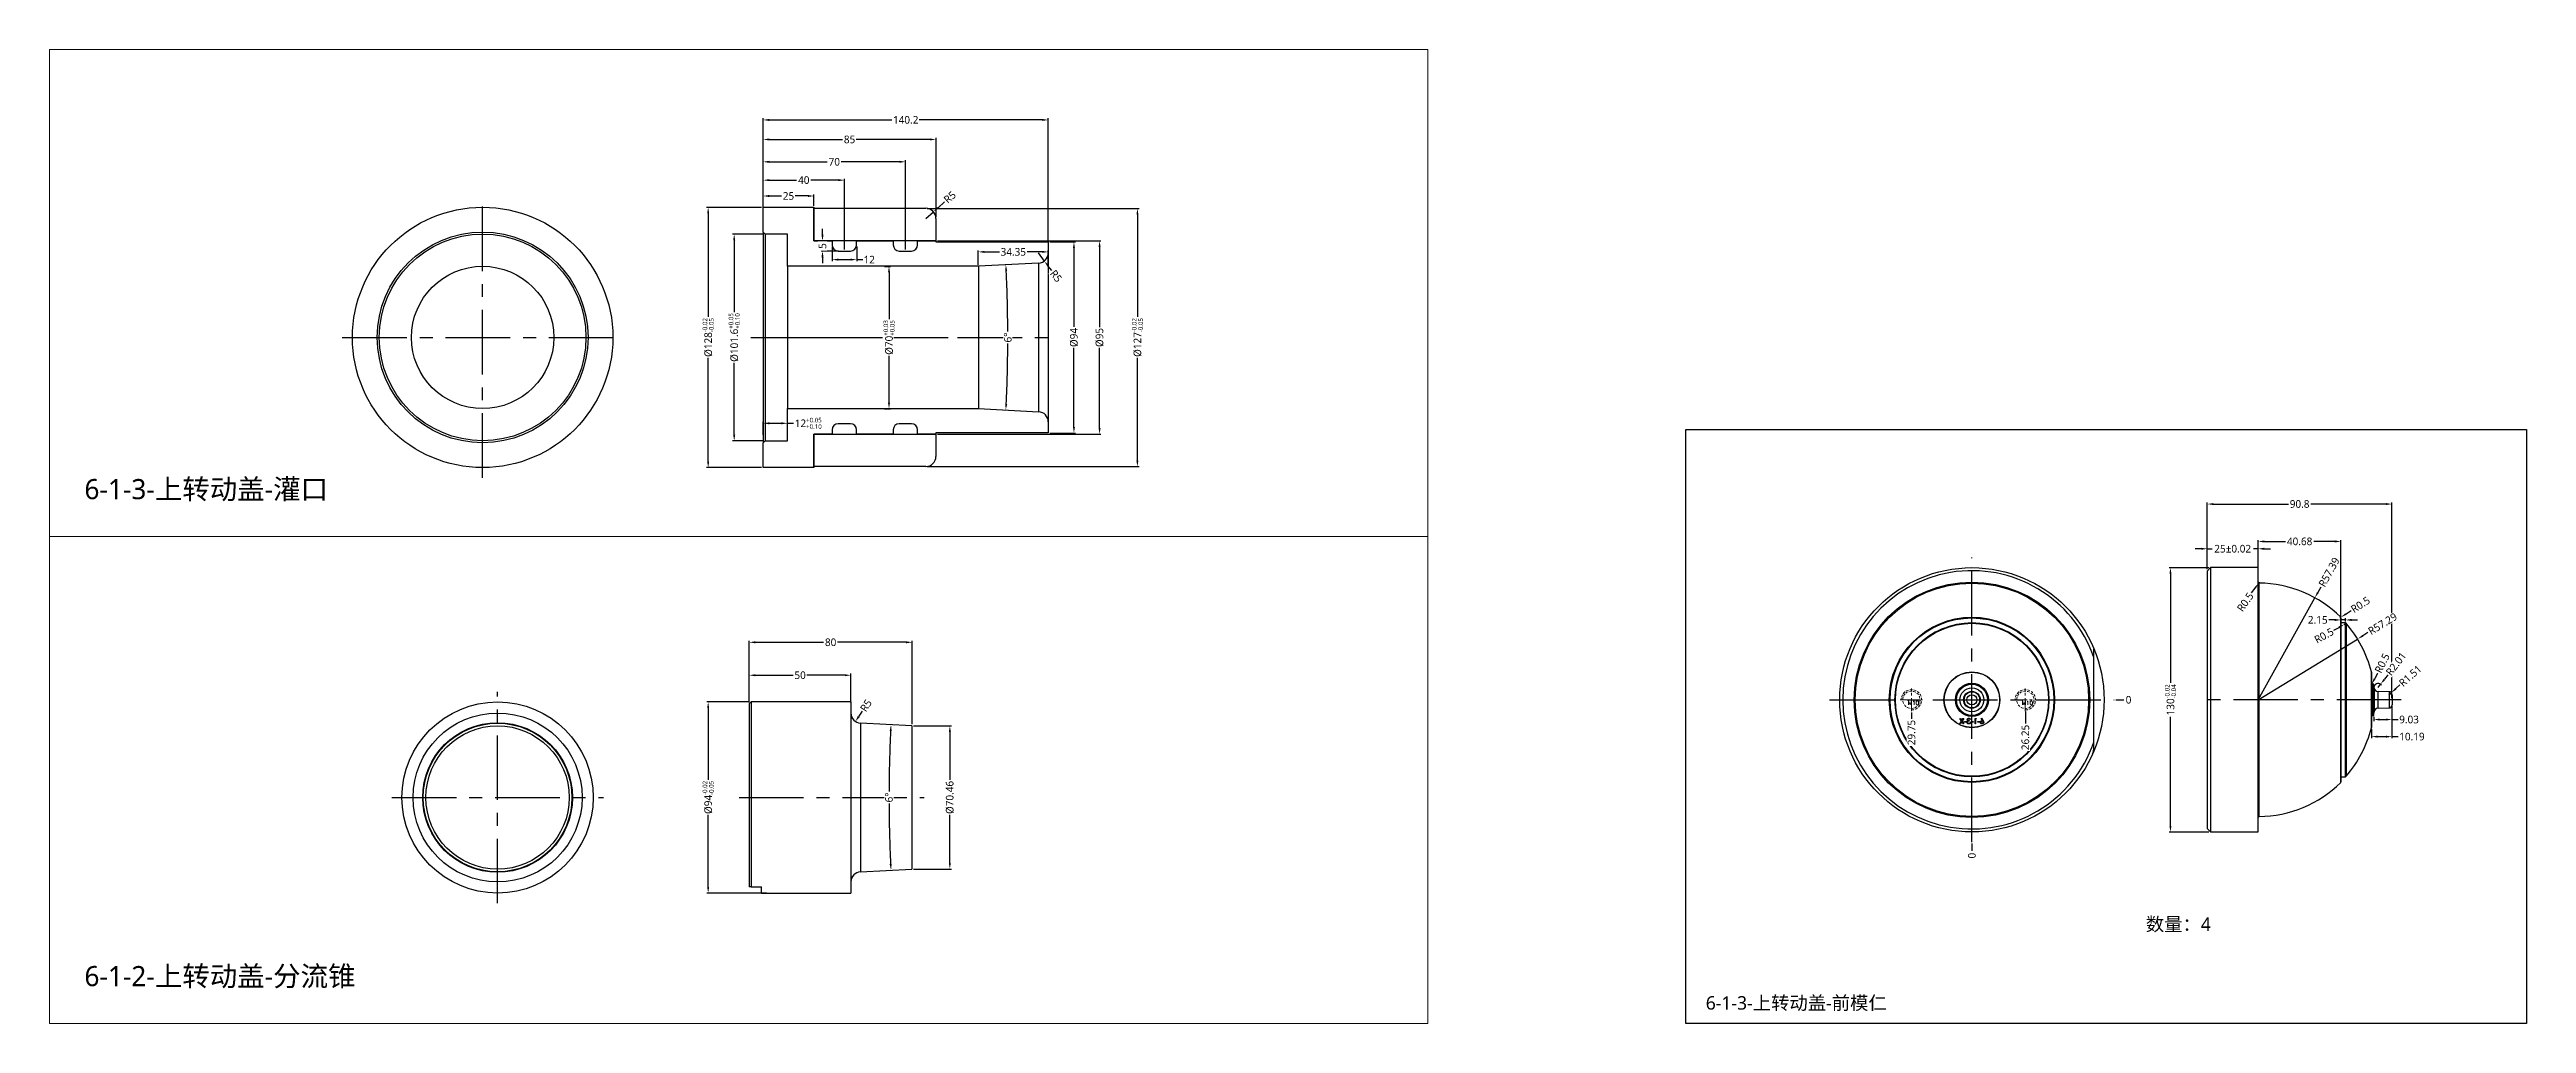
# Model space of a CAD drawing. Header units: millimetres. Extents: x 28 to 1246, y 183 to 662.
import ezdxf
from ezdxf.lldxf.tags import DXFTag

# ---------------------------------------------------------------- set-up
doc = ezdxf.new("R2010")
doc.units = ezdxf.units.MM
doc.linetypes.add('CENTER', pattern=[50.8, 31.75, -6.35, 6.35, -6.35])
doc.linetypes.add('HIDDEN', pattern=[9.525, 6.35, -3.175])
for name, color, linetype, true_color in [('1', 7, 'Continuous', 0xffffff), ('70', 7, 'Continuous', 0xffffff), ('76', 7, 'Continuous', 0xffffff)]:
    doc.layers.add(name, color=color, linetype=linetype, true_color=true_color)
for name, color, linetype, lineweight in [('core', 7, 'Continuous', 20), ('dim', 82, 'Continuous', 9), ('moldbase', 7, 'Continuous', 20), ('screw', 33, 'Continuous', 13)]:
    doc.layers.add(name, color=color, linetype=linetype, lineweight=lineweight)
doc.styles.add('Capful-A', font='')
doc.styles.get("Standard").update_dxf_attribs({"font": 'arial.ttf'})
doc.styles.add('TXT', font='txt.shx', dxfattribs={"bigfont": 'gbcbig.shx'})
doc.styles.get('Capful-A').set_extended_font_data('Microsoft YaHei')
tags = doc.linetypes.add('DASHED', pattern=[25.72, 12.86, -12.86]).pattern_tags.tags
tags[6:7] = [DXFTag(74, 4), DXFTag(75, 0), DXFTag(340, '0'), DXFTag(46, 0.0), DXFTag(50, 0.0), DXFTag(44, 0.0), DXFTag(45, 0.0)]
tags[4:5] = [DXFTag(74, 4), DXFTag(75, 0), DXFTag(340, '0'), DXFTag(46, 0.0), DXFTag(50, 0.0), DXFTag(44, 0.0), DXFTag(45, 0.0)]
doc.dimstyles.new('Capful-A-1.5', dxfattribs={"dimscale": 1.5, "dimtxt": 2.5, "dimasz": 2.5, "dimexe": 1.5, "dimexo": 1, "dimgap": 1.5, "dimtad": 0, "dimdsep": 46, "dimtxsty": 'Capful-A', "dimcen": 0, "dimclrt": 2, "dimazin": 2, "dimtfac": 1, "dimtmove": 0, "dimatfit": 3, "dimfxl": 0, "dimtolj": 1, "dimtzin": 0, "dimarcsym": 0})

msp = doc.modelspace()

# ---------------------------------------------------------------- texts
at = {"layer": 'moldbase', "lineweight": 18, "attachment_point": 1}
for s, width, heights, insert, char_height in [('{\\fMicrosoft YaHei|b0|i0|c134|p34;6-1-3-上转动盖-灌口}', 143.9288, [36.515], (45.401, 450.683), 9.9), ('{\\fMicrosoft YaHei|b0|i0|c134|p34;数量：4}', 206.9763, [16.37], (1058.685, 235.072), 6.60933), ('{\\fMicrosoft YaHei|b0|i0|c134|p34;6-1-2-上转动盖-分流锥}', 149.9989, [36.515], (45.401, 211.182), 9.9), ('{\\fMicrosoft YaHei|b0|i0|c134|p34;6-1-3-上转动盖-前模仁}', 206.9763, [16.37], (842.376, 196.359), 6.60933)]:
    msp.add_mtext_dynamic_manual_height_columns(s, width=width, gutter_width=0, heights=heights, dxfattribs=dict(at, insert=insert, char_height=char_height))

# ---------------------------------------------------------------- blocks, each defined once
blk = doc.blocks.new('A4')
at = {"layer": 'core', "lineweight": 18}
for p, q in [((-148.5, 105), (-148.5, -105)), ((148.5, 105), (-148.5, 105)), ((148.5, -105), (148.5, 105)), ((-148.5, -105), (148.5, -105))]:
    blk.add_line(p, q, dxfattribs=at)
blk = doc.blocks.new('*D53')
at = {"layer": 'Defpoints', "color": 0, "transparency": 16777216}
for p in [(379, 584.3), (352, 456.3), (379, 456.3)]:
    blk.add_point(p, dxfattribs=at)
at = {"layer": 'dim', "color": 0, "lineweight": -2, "transparency": 16777216}
for p, q in [((378.2, 584.3), (351.2, 584.3)), ((352, 581.3), (352, 530.4)), ((352, 459.3), (352, 510.3)), ((378.2, 456.3), (351.2, 456.3))]:
    blk.add_line(p, q, dxfattribs=at)
at = {"layer": 'dim', "color": 0, "transparency": 16777216}
for points in [[(351.5, 581.3), (352.5, 581.3), (352, 584.3)], [(351.5, 459.3), (352.5, 459.3), (352, 456.3)]]:
    blk.add_solid(points, dxfattribs=at)
at = {"layer": 'dim', "color": 2, "transparency": 16777216, "insert": (352, 520.3), "char_height": 3.75, "attachment_point": 5, "rotation": 90, "style": 'Capful-A', "bg_fill": 3, "box_fill_scale": 1.1, "bg_fill_color": 256, "bg_fill_true_color": 13158600, "bg_fill_transparency": 0}
blk.add_mtext('\\A1;%%c128{\\H2.25;\\S-0.02^ -0.05;}', dxfattribs=at)
blk = doc.blocks.new('*D54')
at = {"layer": 'Defpoints', "color": 0, "transparency": 16777216}
for p in [(464, 617.7), (379, 584.3), (464, 578.8)]:
    blk.add_point(p, dxfattribs=at)
at = {"layer": 'dim', "color": 0, "lineweight": -2, "transparency": 16777216}
for p, q in [((379, 585.1), (379, 618.5)), ((382, 617.7), (418.1, 617.7)), ((461, 617.7), (424.8, 617.7)), ((464, 579.6), (464, 618.5))]:
    blk.add_line(p, q, dxfattribs=at)
at = {"layer": 'dim', "color": 0, "transparency": 16777216}
for points in [[(382, 618.2), (382, 617.2), (379, 617.7)], [(461, 618.2), (461, 617.2), (464, 617.7)]]:
    blk.add_solid(points, dxfattribs=at)
at = {"layer": 'dim', "color": 2, "transparency": 16777216, "insert": (421.5, 617.7), "char_height": 3.75, "attachment_point": 5, "style": 'Capful-A', "bg_fill": 3, "box_fill_scale": 1.1, "bg_fill_color": 256, "bg_fill_true_color": 13158600, "bg_fill_transparency": 0}
blk.add_mtext('\\A1;85', dxfattribs=at)
blk = doc.blocks.new('*D55')
at = {"layer": 'Defpoints', "color": 0, "transparency": 16777216}
for p in [(379, 597.7), (379, 584.3), (419, 562.8)]:
    blk.add_point(p, dxfattribs=at)
at = {"layer": 'dim', "color": 0, "lineweight": -2, "transparency": 16777216}
for p, q in [((379, 585.1), (379, 598.4)), ((382, 597.7), (395.4, 597.7)), ((416, 597.7), (402.5, 597.7)), ((419, 563.6), (419, 598.4))]:
    blk.add_line(p, q, dxfattribs=at)
at = {"layer": 'dim', "color": 0, "transparency": 16777216}
for points in [[(382, 598.2), (382, 597.2), (379, 597.7)], [(416, 598.2), (416, 597.2), (419, 597.7)]]:
    blk.add_solid(points, dxfattribs=at)
at = {"layer": 'dim', "color": 2, "transparency": 16777216, "insert": (399, 597.7), "char_height": 3.75, "attachment_point": 5, "style": 'Capful-A', "bg_fill": 3, "box_fill_scale": 1.1, "bg_fill_color": 256, "bg_fill_true_color": 13158600, "bg_fill_transparency": 0}
blk.add_mtext('\\A1;40', dxfattribs=at)
blk = doc.blocks.new('*D56')
at = {"layer": 'Defpoints', "color": 0, "transparency": 16777216}
for p in [(379, 606.7), (379, 582.5), (449, 562.8)]:
    blk.add_point(p, dxfattribs=at)
at = {"layer": 'dim', "color": 0, "lineweight": -2, "transparency": 16777216}
for p, q in [((379, 583.2), (379, 607.5)), ((382, 606.7), (410.5, 606.7)), ((446, 606.7), (417.4, 606.7)), ((449, 563.6), (449, 607.5))]:
    blk.add_line(p, q, dxfattribs=at)
at = {"layer": 'dim', "color": 0, "transparency": 16777216}
for points in [[(382, 607.2), (382, 606.2), (379, 606.7)], [(446, 607.2), (446, 606.2), (449, 606.7)]]:
    blk.add_solid(points, dxfattribs=at)
at = {"layer": 'dim', "color": 2, "transparency": 16777216, "insert": (414, 606.7), "char_height": 3.75, "attachment_point": 5, "style": 'Capful-A', "bg_fill": 3, "box_fill_scale": 1.1, "bg_fill_color": 256, "bg_fill_true_color": 13158600, "bg_fill_transparency": 0}
blk.add_mtext('\\A1;70', dxfattribs=at)
blk = doc.blocks.new('*D57')
at = {"layer": 'Defpoints', "color": 0, "transparency": 16777216}
blk.add_point((413, 565.8), dxfattribs=at)
at = {"layer": 'dim', "color": 0, "lineweight": -2, "transparency": 16777216}
for p, q in [((413, 565.1), (413, 557.8)), ((425, 565.1), (425, 557.8)), ((416, 558.6), (422, 558.6)), ((425, 558.6), (428, 558.6))]:
    blk.add_line(p, q, dxfattribs=at)
at = {"layer": 'dim', "color": 0, "transparency": 16777216}
for points in [[(416, 559.1), (416, 558.1), (413, 558.6)], [(422, 559.1), (422, 558.1), (425, 558.6)]]:
    blk.add_solid(points, dxfattribs=at)
at = {"layer": 'dim', "color": 2, "transparency": 16777216, "insert": (431.2, 558.6), "char_height": 3.75, "attachment_point": 5, "style": 'Capful-A', "bg_fill": 3, "box_fill_scale": 1.1, "bg_fill_color": 256, "bg_fill_true_color": 13158600, "bg_fill_transparency": 0}
blk.add_mtext('\\A1;12', dxfattribs=at)
at = {"layer": 'Defpoints', "color": 0, "transparency": 16777216}
for p in [(425, 565.8), (425, 558.6)]:
    blk.add_point(p, dxfattribs=at)
blk = doc.blocks.new('*D58')
at = {"layer": 'Defpoints', "color": 0, "transparency": 16777216}
blk.add_point((416.9, 562.8), dxfattribs=at)
at = {"layer": 'dim', "color": 0, "lineweight": -2, "transparency": 16777216}
for p, q in [((408.2, 570.8), (408.2, 573.8)), ((412.2, 567.8), (407.5, 567.8)), ((416.1, 562.8), (407.5, 562.8)), ((408.2, 567.8), (408.2, 567.2)), ((408.2, 562.8), (408.2, 563.5)), ((408.2, 559.8), (408.2, 556.8))]:
    blk.add_line(p, q, dxfattribs=at)
at = {"layer": 'dim', "color": 0, "transparency": 16777216}
for points in [[(407.7, 570.8), (408.7, 570.8), (408.2, 567.8)], [(407.7, 559.8), (408.7, 559.8), (408.2, 562.8)]]:
    blk.add_solid(points, dxfattribs=at)
at = {"layer": 'dim', "color": 2, "transparency": 16777216, "insert": (408.2, 565.3), "char_height": 3.75, "attachment_point": 5, "rotation": 90, "style": 'Capful-A', "bg_fill": 3, "box_fill_scale": 1.1, "bg_fill_color": 256, "bg_fill_true_color": 13158600, "bg_fill_transparency": 0}
blk.add_mtext('\\A1;5', dxfattribs=at)
at = {"layer": 'Defpoints', "color": 0, "transparency": 16777216}
for p in [(408.2, 567.8), (413, 567.8)]:
    blk.add_point(p, dxfattribs=at)
blk = doc.blocks.new('*D59')
at = {"layer": 'Defpoints', "color": 0, "transparency": 16777216}
for p in [(519.2, 567.3), (519.2, 473.3), (531.8, 473.3)]:
    blk.add_point(p, dxfattribs=at)
at = {"layer": 'dim', "color": 0, "lineweight": -2, "transparency": 16777216}
for p, q in [((519.9, 567.3), (532.5, 567.3)), ((531.8, 564.3), (531.8, 525.5)), ((531.8, 476.3), (531.8, 515.2)), ((519.9, 473.3), (532.5, 473.3))]:
    blk.add_line(p, q, dxfattribs=at)
at = {"layer": 'dim', "color": 0, "transparency": 16777216}
for points in [[(531.3, 564.3), (532.3, 564.3), (531.8, 567.3)], [(531.3, 476.3), (532.3, 476.3), (531.8, 473.3)]]:
    blk.add_solid(points, dxfattribs=at)
at = {"layer": 'dim', "color": 2, "transparency": 16777216, "insert": (531.8, 520.3), "char_height": 3.75, "attachment_point": 5, "rotation": 90, "style": 'Capful-A', "bg_fill": 3, "box_fill_scale": 1.1, "bg_fill_color": 256, "bg_fill_true_color": 13158600, "bg_fill_transparency": 0}
blk.add_mtext('\\A1;%%c94', dxfattribs=at)
blk = doc.blocks.new('*D60')
at = {"layer": 'Defpoints', "color": 0, "transparency": 16777216}
for p in [(464, 567.8), (464, 472.8), (544.4, 472.8)]:
    blk.add_point(p, dxfattribs=at)
at = {"layer": 'dim', "color": 0, "lineweight": -2, "transparency": 16777216}
for p, q in [((464.7, 567.8), (545.1, 567.8)), ((544.4, 564.8), (544.4, 525.3)), ((544.4, 475.8), (544.4, 515.4)), ((464.7, 472.8), (545.1, 472.8))]:
    blk.add_line(p, q, dxfattribs=at)
at = {"layer": 'dim', "color": 0, "transparency": 16777216}
for points in [[(543.9, 564.8), (544.9, 564.8), (544.4, 567.8)], [(543.9, 475.8), (544.9, 475.8), (544.4, 472.8)]]:
    blk.add_solid(points, dxfattribs=at)
at = {"layer": 'dim', "color": 2, "transparency": 16777216, "insert": (544.4, 520.3), "char_height": 3.75, "attachment_point": 5, "rotation": 90, "style": 'Capful-A', "bg_fill": 3, "box_fill_scale": 1.1, "bg_fill_color": 256, "bg_fill_true_color": 13158600, "bg_fill_transparency": 0}
blk.add_mtext('\\A1;%%c95', dxfattribs=at)
blk = doc.blocks.new('*D61')
at = {"layer": 'Defpoints', "color": 0, "transparency": 16777216}
for p in [(459, 583.8), (459, 456.8), (563, 456.8)]:
    blk.add_point(p, dxfattribs=at)
at = {"layer": 'dim', "color": 0, "lineweight": -2, "transparency": 16777216}
for p, q in [((459.7, 583.8), (563.8, 583.8)), ((563, 580.8), (563, 530.4)), ((563, 459.8), (563, 510.3)), ((459.7, 456.8), (563.8, 456.8))]:
    blk.add_line(p, q, dxfattribs=at)
at = {"layer": 'dim', "color": 0, "transparency": 16777216}
for points in [[(562.5, 580.8), (563.5, 580.8), (563, 583.8)], [(562.5, 459.8), (563.5, 459.8), (563, 456.8)]]:
    blk.add_solid(points, dxfattribs=at)
at = {"layer": 'dim', "color": 2, "transparency": 16777216, "insert": (563, 520.3), "char_height": 3.75, "attachment_point": 5, "rotation": 90, "style": 'Capful-A', "bg_fill": 3, "box_fill_scale": 1.1, "bg_fill_color": 256, "bg_fill_true_color": 13158600, "bg_fill_transparency": 0}
blk.add_mtext('\\A1;%%c127{\\H2.25;\\S-0.02^ -0.05;}', dxfattribs=at)
blk = doc.blocks.new('*D62')
at = {"layer": 'Defpoints', "color": 0, "transparency": 16777216}
for p in [(380, 571.1), (364.8, 469.5), (380, 469.5)]:
    blk.add_point(p, dxfattribs=at)
at = {"layer": 'dim', "color": 0, "lineweight": -2, "transparency": 16777216}
for p, q in [((379.2, 571.1), (364, 571.1)), ((364.8, 568.1), (364.8, 532.8)), ((364.8, 472.5), (364.8, 507.9)), ((379.2, 469.5), (364, 469.5))]:
    blk.add_line(p, q, dxfattribs=at)
at = {"layer": 'dim', "color": 0, "transparency": 16777216}
for points in [[(364.3, 568.1), (365.3, 568.1), (364.8, 571.1)], [(364.3, 472.5), (365.3, 472.5), (364.8, 469.5)]]:
    blk.add_solid(points, dxfattribs=at)
at = {"layer": 'dim', "color": 2, "transparency": 16777216, "insert": (364.8, 520.3), "char_height": 3.75, "attachment_point": 5, "rotation": 90, "style": 'Capful-A', "bg_fill": 3, "box_fill_scale": 1.1, "bg_fill_color": 256, "bg_fill_true_color": 13158600, "bg_fill_transparency": 0}
blk.add_mtext('\\A1;%%c101.6{\\H2.25;\\S+0.05^ +0.10;}', dxfattribs=at)
blk = doc.blocks.new('*D63')
at = {"layer": 'Defpoints', "color": 0, "transparency": 16777216}
blk.add_point((379, 471.6), dxfattribs=at)
at = {"layer": 'dim', "color": 0, "lineweight": -2, "transparency": 16777216}
for p, q in [((379, 472.4), (379, 478.8)), ((382, 478.1), (388, 478.1)), ((391, 472.4), (391, 478.8)), ((391, 478.1), (394, 478.1))]:
    blk.add_line(p, q, dxfattribs=at)
at = {"layer": 'dim', "color": 0, "transparency": 16777216}
for points in [[(382, 478.6), (382, 477.6), (379, 478.1)], [(388, 478.6), (388, 477.6), (391, 478.1)]]:
    blk.add_solid(points, dxfattribs=at)
at = {"layer": 'dim', "color": 2, "transparency": 16777216, "insert": (401.2, 478.1), "char_height": 3.75, "attachment_point": 5, "style": 'Capful-A', "bg_fill": 3, "box_fill_scale": 1.1, "bg_fill_color": 256, "bg_fill_true_color": 13158600, "bg_fill_transparency": 0}
blk.add_mtext('\\A1;12{\\H2.25;\\S+0.05^ +0.10;}', dxfattribs=at)
at = {"layer": 'Defpoints', "color": 0, "transparency": 16777216}
for p in [(391, 478.1), (391, 471.6)]:
    blk.add_point(p, dxfattribs=at)
blk = doc.blocks.new('*D64')
at = {"layer": 'Defpoints', "color": 0, "transparency": 16777216}
for p in [(437.9, 555.3), (437.9, 485.3), (440.9, 485.3)]:
    blk.add_point(p, dxfattribs=at)
at = {"layer": 'dim', "color": 0, "lineweight": -2, "transparency": 16777216}
for p, q in [((438.6, 555.3), (441.6, 555.3)), ((440.9, 552.3), (440.9, 529.3)), ((440.9, 488.3), (440.9, 511.4)), ((438.6, 485.3), (441.6, 485.3))]:
    blk.add_line(p, q, dxfattribs=at)
at = {"layer": 'dim', "color": 0, "transparency": 16777216}
for points in [[(440.4, 552.3), (441.4, 552.3), (440.9, 555.3)], [(440.4, 488.3), (441.4, 488.3), (440.9, 485.3)]]:
    blk.add_solid(points, dxfattribs=at)
at = {"layer": 'dim', "color": 2, "transparency": 16777216, "insert": (440.9, 520.3), "char_height": 3.75, "attachment_point": 5, "rotation": 90, "style": 'Capful-A', "bg_fill": 3, "box_fill_scale": 1.1, "bg_fill_color": 256, "bg_fill_true_color": 13158600, "bg_fill_transparency": 0}
blk.add_mtext('\\A1;%%c70{\\H2.25;\\S+0.03^ +0.05;}', dxfattribs=at)
blk = doc.blocks.new('*D65')
at = {"layer": 'Defpoints', "color": 0, "transparency": 16777216}
for p in [(519.2, 562.4), (484.8, 555.3), (519.2, 555.3)]:
    blk.add_point(p, dxfattribs=at)
at = {"layer": 'dim', "color": 0, "lineweight": -2, "transparency": 16777216}
for p, q in [((484.8, 556.1), (484.8, 563.1)), ((487.8, 562.4), (495.2, 562.4)), ((516.2, 562.4), (508.8, 562.4)), ((519.2, 556.1), (519.2, 563.1))]:
    blk.add_line(p, q, dxfattribs=at)
at = {"layer": 'dim', "color": 0, "transparency": 16777216}
for points in [[(487.8, 562.9), (487.8, 561.9), (484.8, 562.4)], [(516.2, 562.9), (516.2, 561.9), (519.2, 562.4)]]:
    blk.add_solid(points, dxfattribs=at)
at = {"layer": 'dim', "color": 2, "transparency": 16777216, "insert": (502, 562.4), "char_height": 3.75, "attachment_point": 5, "style": 'Capful-A', "bg_fill": 3, "box_fill_scale": 1.1, "bg_fill_color": 256, "bg_fill_true_color": 13158600, "bg_fill_transparency": 0}
blk.add_mtext('\\A1;34.35', dxfattribs=at)
blk = doc.blocks.new('*D66')
at = {"layer": 'Defpoints', "color": 0, "transparency": 16777216}
blk.add_point((514.2, 561.9), dxfattribs=at)
at = {"layer": 'dim', "color": 0, "lineweight": -2, "transparency": 16777216}
blk.add_line((520.9, 553.2), (519, 555.6), dxfattribs=at)
at = {"layer": 'dim', "color": 2, "transparency": 16777216, "insert": (523, 550.5), "char_height": 3.75, "attachment_point": 5, "rotation": 307.7006, "style": 'Capful-A', "bg_fill": 3, "box_fill_scale": 1.1, "bg_fill_color": 256, "bg_fill_true_color": 13158600, "bg_fill_transparency": 0}
blk.add_mtext('\\A1;R5', dxfattribs=at)
at = {"layer": 'Defpoints', "color": 0, "transparency": 16777216}
blk.add_point((517.2, 557.9), dxfattribs=at)
at = {"layer": 'dim', "color": 0, "lineweight": -2, "transparency": 16777216}
blk.add_line((514.2, 561.9), (517.2, 557.9), dxfattribs=at)
at = {"layer": 'dim', "color": 0, "transparency": 16777216}
blk.add_solid([(519.4, 555.9), (518.7, 555.3), (517.2, 557.9)], dxfattribs=at)
blk = doc.blocks.new('*D67')
at = {"layer": 'Defpoints', "color": 0, "transparency": 16777216}
blk.add_point((459, 578.8), dxfattribs=at)
at = {"layer": 'dim', "color": 0, "lineweight": -2, "transparency": 16777216}
blk.add_line((468.2, 587), (465, 584.1), dxfattribs=at)
at = {"layer": 'dim', "color": 2, "transparency": 16777216, "insert": (470.8, 589.3), "char_height": 3.75, "attachment_point": 5, "rotation": 41.3809, "style": 'Capful-A', "bg_fill": 3, "box_fill_scale": 1.1, "bg_fill_color": 256, "bg_fill_true_color": 13158600, "bg_fill_transparency": 0}
blk.add_mtext('\\A1;R5', dxfattribs=at)
at = {"layer": 'Defpoints', "color": 0, "transparency": 16777216}
blk.add_point((462.7, 582.1), dxfattribs=at)
at = {"layer": 'dim', "color": 0, "lineweight": -2, "transparency": 16777216}
blk.add_line((459, 578.8), (462.7, 582.1), dxfattribs=at)
at = {"layer": 'dim', "color": 0, "transparency": 16777216}
blk.add_solid([(464.6, 584.5), (465.3, 583.8), (462.7, 582.1)], dxfattribs=at)
blk = doc.blocks.new('*D68')
at = {"layer": 'Defpoints', "color": 0, "transparency": 16777216}
for p in [(484.8, 555.3), (514.4, 556.9), (499.2, 508.4), (484.8, 485.3), (514.4, 483.8)]:
    blk.add_point(p, dxfattribs=at)
at = {"layer": 'dim', "color": 0, "lineweight": -2, "transparency": 16777216}
for start, end in [(0.246, 2.7481), (357.2519, 359.754)]:
    blk.add_arc((-183, 520.3), 682.3, start, end, dxfattribs=at)
at = {"layer": 'dim', "color": 0, "transparency": 16777216}
for points in [[(498, 553), (499, 553.1), (498.3, 556.1)], [(499, 487.6), (498, 487.7), (498.3, 484.6)]]:
    blk.add_solid(points, dxfattribs=at)
at = {"layer": 'dim', "color": 2, "transparency": 16777216, "insert": (499.3, 520.3), "char_height": 3.75, "attachment_point": 5, "rotation": 90, "style": 'Capful-A', "bg_fill": 3, "box_fill_scale": 1.1, "bg_fill_color": 256, "bg_fill_true_color": 13158600, "bg_fill_transparency": 0}
blk.add_mtext('\\A1;6°', dxfattribs=at)
blk = doc.blocks.new('*D69')
at = {"layer": 'Defpoints', "color": 0, "transparency": 16777216}
for p in [(373.2, 341.1), (352, 247.1), (381.4, 247.1)]:
    blk.add_point(p, dxfattribs=at)
at = {"layer": 'dim', "color": 0, "lineweight": -2, "transparency": 16777216}
for p, q in [((372.4, 341.1), (351.3, 341.1)), ((352, 338.1), (352, 302.7)), ((352, 250.1), (352, 285.5)), ((380.7, 247.1), (351.3, 247.1))]:
    blk.add_line(p, q, dxfattribs=at)
at = {"layer": 'dim', "color": 0, "transparency": 16777216}
for points in [[(351.5, 338.1), (352.5, 338.1), (352, 341.1)], [(351.5, 250.1), (352.5, 250.1), (352, 247.1)]]:
    blk.add_solid(points, dxfattribs=at)
at = {"layer": 'dim', "color": 2, "transparency": 16777216, "insert": (352, 294.1), "char_height": 3.75, "attachment_point": 5, "rotation": 90, "style": 'Capful-A', "bg_fill": 3, "box_fill_scale": 1.1, "bg_fill_color": 256, "bg_fill_true_color": 13158600, "bg_fill_transparency": 0}
blk.add_mtext('\\A1;%%c94{\\H2.25;\\S-0.02^ -0.05;}', dxfattribs=at)
blk = doc.blocks.new('*D70')
at = {"layer": 'Defpoints', "color": 0, "transparency": 16777216}
for p in [(422.2, 354.2), (372.2, 340.1), (422.2, 340.1)]:
    blk.add_point(p, dxfattribs=at)
at = {"layer": 'dim', "color": 0, "lineweight": -2, "transparency": 16777216}
for p, q in [((372.2, 340.8), (372.2, 355)), ((375.2, 354.2), (393.8, 354.2)), ((419.2, 354.2), (400.5, 354.2)), ((422.2, 340.8), (422.2, 355))]:
    blk.add_line(p, q, dxfattribs=at)
at = {"layer": 'dim', "color": 0, "transparency": 16777216}
for points in [[(375.2, 354.7), (375.2, 353.7), (372.2, 354.2)], [(419.2, 354.7), (419.2, 353.7), (422.2, 354.2)]]:
    blk.add_solid(points, dxfattribs=at)
at = {"layer": 'dim', "color": 2, "transparency": 16777216, "insert": (397.2, 354.2), "char_height": 3.75, "attachment_point": 5, "style": 'Capful-A', "bg_fill": 3, "box_fill_scale": 1.1, "bg_fill_color": 256, "bg_fill_true_color": 13158600, "bg_fill_transparency": 0}
blk.add_mtext('\\A1;50', dxfattribs=at)
blk = doc.blocks.new('*D71')
at = {"layer": 'Defpoints', "color": 0, "transparency": 16777216}
for p in [(452.2, 370.4), (372.2, 340.1), (452.2, 329.3)]:
    blk.add_point(p, dxfattribs=at)
at = {"layer": 'dim', "color": 0, "lineweight": -2, "transparency": 16777216}
for p, q in [((372.2, 340.8), (372.2, 371.2)), ((375.2, 370.4), (408.7, 370.4)), ((449.2, 370.4), (415.6, 370.4)), ((452.2, 330.1), (452.2, 371.2))]:
    blk.add_line(p, q, dxfattribs=at)
at = {"layer": 'dim', "color": 0, "transparency": 16777216}
for points in [[(375.2, 370.9), (375.2, 369.9), (372.2, 370.4)], [(449.2, 370.9), (449.2, 369.9), (452.2, 370.4)]]:
    blk.add_solid(points, dxfattribs=at)
at = {"layer": 'dim', "color": 2, "transparency": 16777216, "insert": (412.2, 370.4), "char_height": 3.75, "attachment_point": 5, "style": 'Capful-A', "bg_fill": 3, "box_fill_scale": 1.1, "bg_fill_color": 256, "bg_fill_true_color": 13158600, "bg_fill_transparency": 0}
blk.add_mtext('\\A1;80', dxfattribs=at)
blk = doc.blocks.new('*D72')
at = {"layer": 'Defpoints', "color": 0, "transparency": 16777216}
for p in [(452.2, 329.3), (452.2, 258.9), (470.8, 258.9)]:
    blk.add_point(p, dxfattribs=at)
at = {"layer": 'dim', "color": 0, "lineweight": -2, "transparency": 16777216}
for p, q in [((452.9, 329.3), (471.6, 329.3)), ((470.8, 326.3), (470.8, 302.6)), ((470.8, 261.9), (470.8, 285.5)), ((452.9, 258.9), (471.6, 258.9))]:
    blk.add_line(p, q, dxfattribs=at)
at = {"layer": 'dim', "color": 0, "transparency": 16777216}
for points in [[(470.3, 326.3), (471.3, 326.3), (470.8, 329.3)], [(470.3, 261.9), (471.3, 261.9), (470.8, 258.9)]]:
    blk.add_solid(points, dxfattribs=at)
at = {"layer": 'dim', "color": 2, "transparency": 16777216, "insert": (470.8, 294.1), "char_height": 3.75, "attachment_point": 5, "rotation": 90, "style": 'Capful-A', "bg_fill": 3, "box_fill_scale": 1.1, "bg_fill_color": 256, "bg_fill_true_color": 13158600, "bg_fill_transparency": 0}
blk.add_mtext('\\A1;%%c70.46', dxfattribs=at)
blk = doc.blocks.new('*D73')
at = {"layer": 'Defpoints', "color": 0, "transparency": 16777216}
for p in [(426.9, 330.6), (452.2, 329.3), (441, 306), (426.9, 257.5), (452.2, 258.9)]:
    blk.add_point(p, dxfattribs=at)
at = {"layer": 'dim', "color": 0, "lineweight": -2, "transparency": 16777216}
for start, end in [(177.2515, 179.7544), (180.2456, 182.7485)]:
    blk.add_arc((1124.3, 294.1), 683.4, start, end, dxfattribs=at)
at = {"layer": 'dim', "color": 0, "transparency": 16777216}
for points in [[(441.2, 326.9), (442.2, 326.8), (441.9, 329.8)], [(442.2, 261.3), (441.2, 261.3), (441.9, 258.3)]]:
    blk.add_solid(points, dxfattribs=at)
at = {"layer": 'dim', "color": 2, "transparency": 16777216, "insert": (440.9, 294.1), "char_height": 3.75, "attachment_point": 5, "rotation": 90, "style": 'Capful-A', "bg_fill": 3, "box_fill_scale": 1.1, "bg_fill_color": 256, "bg_fill_true_color": 13158600, "bg_fill_transparency": 0}
blk.add_mtext('\\A1;6°', dxfattribs=at)
blk = doc.blocks.new('*D74')
at = {"layer": 'dim', "color": 0, "lineweight": -2, "transparency": 16777216}
blk.add_line((427.7, 336.5), (426.1, 334), dxfattribs=at)
at = {"layer": 'dim', "color": 2, "transparency": 16777216, "insert": (429.6, 339.3), "char_height": 3.75, "attachment_point": 5, "rotation": 56.6702, "style": 'Capful-A', "bg_fill": 3, "box_fill_scale": 1.1, "bg_fill_color": 256, "bg_fill_true_color": 13158600, "bg_fill_transparency": 0}
blk.add_mtext('\\A1;R5', dxfattribs=at)
at = {"layer": 'Defpoints', "color": 0, "transparency": 16777216}
for p in [(424.4, 331.4), (427.2, 335.6)]:
    blk.add_point(p, dxfattribs=at)
at = {"layer": 'dim', "color": 0, "transparency": 16777216}
blk.add_solid([(425.6, 334.2), (426.5, 333.7), (424.4, 331.4)], dxfattribs=at)
blk = doc.blocks.new('*D75')
at = {"layer": 'Defpoints', "color": 0, "transparency": 16777216}
for p in [(379, 589.9), (379, 584.3), (404, 584.3)]:
    blk.add_point(p, dxfattribs=at)
at = {"layer": 'dim', "color": 0, "lineweight": -2, "transparency": 16777216}
for p, q in [((379, 585.1), (379, 590.6)), ((382, 589.9), (388.1, 589.9)), ((401, 589.9), (394.8, 589.9)), ((404, 585.1), (404, 590.6))]:
    blk.add_line(p, q, dxfattribs=at)
at = {"layer": 'dim', "color": 0, "transparency": 16777216}
for points in [[(382, 590.4), (382, 589.4), (379, 589.9)], [(401, 590.4), (401, 589.4), (404, 589.9)]]:
    blk.add_solid(points, dxfattribs=at)
at = {"layer": 'dim', "color": 2, "transparency": 16777216, "insert": (391.5, 589.9), "char_height": 3.75, "attachment_point": 5, "style": 'Capful-A', "bg_fill": 3, "box_fill_scale": 1.1, "bg_fill_color": 256, "bg_fill_true_color": 13158600, "bg_fill_transparency": 0}
blk.add_mtext('\\A1;25', dxfattribs=at)
blk = doc.blocks.new('*D76')
at = {"layer": 'Defpoints', "color": 0, "transparency": 16777216}
for p in [(519.2, 627.3), (379, 584.3), (519.2, 567.3)]:
    blk.add_point(p, dxfattribs=at)
at = {"layer": 'dim', "color": 0, "lineweight": -2, "transparency": 16777216}
for p, q in [((379, 585.1), (379, 628.1)), ((382, 627.3), (442.3, 627.3)), ((516.2, 627.3), (455.8, 627.3)), ((519.2, 568.1), (519.2, 628.1))]:
    blk.add_line(p, q, dxfattribs=at)
at = {"layer": 'dim', "color": 0, "transparency": 16777216}
for points in [[(382, 627.8), (382, 626.8), (379, 627.3)], [(516.2, 627.8), (516.2, 626.8), (519.2, 627.3)]]:
    blk.add_solid(points, dxfattribs=at)
at = {"layer": 'dim', "color": 2, "transparency": 16777216, "insert": (449.1, 627.3), "char_height": 3.75, "attachment_point": 5, "style": 'Capful-A', "bg_fill": 3, "box_fill_scale": 1.1, "bg_fill_color": 256, "bg_fill_true_color": 13158600, "bg_fill_transparency": 0}
blk.add_mtext('\\A1;140.2', dxfattribs=at)
blk = doc.blocks.new('TK')
for p, q in [((0, 0), (0, 294)), ((0, 294), (415.8, 294)), ((415.8, 294), (415.8, 0)), ((415.8, 0), (0, 0))]:
    blk.add_line(p, q)
blk = doc.blocks.new('screw_m10_g')
at = {"layer": 'screw', "color": 1, "linetype": 'CENTER', "ltscale": 0.2}
for p, q in [((-5.5, 0), (5.5, 0)), ((0, -5.5), (0, 5.5))]:
    blk.add_line(p, q, dxfattribs=at)
at = {"layer": 'screw', "color": 33, "linetype": 'HIDDEN', "ltscale": 0.2}
blk.add_circle((0, 0), 4.25, dxfattribs=at)
at = {"layer": 'screw', "color": 92, "linetype": 'HIDDEN', "ltscale": 0.2}
blk.add_arc((0, 0), 5, 270, 180, dxfattribs=at)
at = {"layer": 'screw', "color": 6, "style": 'TXT'}
blk.add_text('M10', height=2, dxfattribs=at).set_placement((-1.7, -2.5))
blk = doc.blocks.new('*D99')
at = {"layer": 'Defpoints', "color": 0, "transparency": 16777216}
blk.add_point((973.2, 342.1), dxfattribs=at)
at = {"layer": 'dim', "color": 0, "lineweight": -2, "transparency": 16777216}
blk.add_line((1044, 342.1), (1048.2, 342.1), dxfattribs=at)
at = {"layer": 'dim', "color": 2, "transparency": 16777216, "insert": (1050.2, 342.1), "char_height": 3.75, "attachment_point": 5, "style": 'Capful-A', "bg_fill": 3, "box_fill_scale": 1.1, "bg_fill_color": 256, "bg_fill_true_color": 13158600, "bg_fill_transparency": 0}
blk.add_mtext('\\A1;0', dxfattribs=at)
at = {"layer": 'Defpoints', "color": 0, "transparency": 16777216}
for p in [(1043.2, 342.1), (1048.2, 342.1)]:
    blk.add_point(p, dxfattribs=at)
blk = doc.blocks.new('*D100')
at = {"layer": 'Defpoints', "color": 0, "transparency": 16777216}
blk.add_point((973.2, 342.1), dxfattribs=at)
at = {"layer": 'dim', "color": 0, "lineweight": -2, "transparency": 16777216}
blk.add_line((973.2, 271.4), (973.2, 267.5), dxfattribs=at)
at = {"layer": 'dim', "color": 2, "transparency": 16777216, "insert": (973.2, 265.5), "char_height": 3.75, "attachment_point": 5, "rotation": 90, "style": 'Capful-A', "bg_fill": 3, "box_fill_scale": 1.1, "bg_fill_color": 256, "bg_fill_true_color": 13158600, "bg_fill_transparency": 0}
blk.add_mtext('\\A1;0', dxfattribs=at)
at = {"layer": 'Defpoints', "color": 0, "transparency": 16777216}
for p in [(973.2, 272.1), (973.2, 267.5)]:
    blk.add_point(p, dxfattribs=at)
blk = doc.blocks.new('*D101')
at = {"layer": 'Defpoints', "color": 0, "transparency": 16777216}
for p in [(973.2, 342.1), (999.5, 337.1)]:
    blk.add_point(p, dxfattribs=at)
at = {"layer": 'dim', "color": 0, "lineweight": -2, "transparency": 16777216}
blk.add_line((999.5, 336.4), (999.5, 330.4), dxfattribs=at)
at = {"layer": 'dim', "color": 2, "transparency": 16777216, "insert": (999.5, 323.6), "char_height": 3.75, "attachment_point": 5, "rotation": 90, "style": 'Capful-A', "bg_fill": 3, "box_fill_scale": 1.1, "bg_fill_color": 256, "bg_fill_true_color": 13158600, "bg_fill_transparency": 0}
blk.add_mtext('\\A1;26.25', dxfattribs=at)
at = {"layer": 'Defpoints', "color": 0, "transparency": 16777216}
blk.add_point((999.5, 330.4), dxfattribs=at)
blk = doc.blocks.new('*D102')
at = {"layer": 'Defpoints', "color": 0, "transparency": 16777216}
blk.add_point((973.2, 342.1), dxfattribs=at)
at = {"layer": 'dim', "color": 0, "lineweight": -2, "transparency": 16777216}
blk.add_line((943.5, 335.9), (943.5, 332.8), dxfattribs=at)
at = {"layer": 'dim', "color": 2, "transparency": 16777216, "insert": (943.5, 326), "char_height": 3.75, "attachment_point": 5, "rotation": 90, "style": 'Capful-A', "bg_fill": 3, "box_fill_scale": 1.1, "bg_fill_color": 256, "bg_fill_true_color": 13158600, "bg_fill_transparency": 0}
blk.add_mtext('\\A1;29.75', dxfattribs=at)
at = {"layer": 'Defpoints', "color": 0, "transparency": 16777216}
for p in [(943.5, 336.6), (943.5, 332.8)]:
    blk.add_point(p, dxfattribs=at)
blk = doc.blocks.new('*D104')
at = {"layer": 'Defpoints', "color": 0, "transparency": 16777216}
for p in [(1090.4, 407.1), (1070.8, 277.1), (1090.4, 277.1)]:
    blk.add_point(p, dxfattribs=at)
at = {"layer": 'dim', "color": 0, "lineweight": -2, "transparency": 16777216}
for p, q in [((1089.7, 407.1), (1070.1, 407.1)), ((1070.8, 404.1), (1070.8, 350.4)), ((1070.8, 280.1), (1070.8, 333.8)), ((1089.7, 277.1), (1070.1, 277.1))]:
    blk.add_line(p, q, dxfattribs=at)
at = {"layer": 'dim', "color": 0, "transparency": 16777216}
for points in [[(1070.3, 404.1), (1071.3, 404.1), (1070.8, 407.1)], [(1070.3, 280.1), (1071.3, 280.1), (1070.8, 277.1)]]:
    blk.add_solid(points, dxfattribs=at)
at = {"layer": 'dim', "color": 2, "transparency": 16777216, "insert": (1070.8, 342.1), "char_height": 3.75, "attachment_point": 5, "rotation": 90, "style": 'Capful-A', "bg_fill": 3, "box_fill_scale": 1.1, "bg_fill_color": 256, "bg_fill_true_color": 13158600, "bg_fill_transparency": 0}
blk.add_mtext('\\A1;130{\\H2.25;\\S-0.02^ -0.04;}', dxfattribs=at)
blk = doc.blocks.new('*D105')
at = {"layer": 'Defpoints', "color": 0, "transparency": 16777216}
for p in [(1088.9, 405.6), (1113.9, 405.6)]:
    blk.add_point(p, dxfattribs=at)
at = {"layer": 'dim', "color": 0, "lineweight": -2, "transparency": 16777216}
for p, q in [((1085.9, 416.4), (1082.9, 416.4)), ((1088.9, 406.4), (1088.9, 417.1)), ((1088.9, 416.4), (1091.3, 416.4)), ((1113.9, 416.4), (1111.6, 416.4)), ((1113.9, 406.4), (1113.9, 417.1)), ((1116.9, 416.4), (1119.9, 416.4))]:
    blk.add_line(p, q, dxfattribs=at)
at = {"layer": 'dim', "color": 0, "transparency": 16777216}
for points in [[(1085.9, 416.9), (1085.9, 415.9), (1088.9, 416.4)], [(1116.9, 416.9), (1116.9, 415.9), (1113.9, 416.4)]]:
    blk.add_solid(points, dxfattribs=at)
at = {"layer": 'dim', "color": 2, "transparency": 16777216, "insert": (1101.4, 416.4), "char_height": 3.75, "attachment_point": 5, "style": 'Capful-A', "bg_fill": 3, "box_fill_scale": 1.1, "bg_fill_color": 256, "bg_fill_true_color": 13158600, "bg_fill_transparency": 0}
blk.add_mtext('\\A1;25±0.02', dxfattribs=at)
at = {"layer": 'Defpoints', "color": 0, "transparency": 16777216}
blk.add_point((1113.9, 416.4), dxfattribs=at)
blk = doc.blocks.new('*D106')
at = {"layer": 'Defpoints', "color": 0, "transparency": 16777216}
for p in [(1179.7, 438.4), (1088.9, 405.6), (1179.7, 342.1)]:
    blk.add_point(p, dxfattribs=at)
at = {"layer": 'dim', "color": 0, "lineweight": -2, "transparency": 16777216}
for p, q in [((1088.9, 406.4), (1088.9, 439.2)), ((1091.9, 438.4), (1128.9, 438.4)), ((1176.7, 438.4), (1139.8, 438.4)), ((1179.7, 342.9), (1179.7, 439.2))]:
    blk.add_line(p, q, dxfattribs=at)
at = {"layer": 'dim', "color": 0, "transparency": 16777216}
for points in [[(1091.9, 438.9), (1091.9, 437.9), (1088.9, 438.4)], [(1176.7, 438.9), (1176.7, 437.9), (1179.7, 438.4)]]:
    blk.add_solid(points, dxfattribs=at)
at = {"layer": 'dim', "color": 2, "transparency": 16777216, "insert": (1134.3, 438.4), "char_height": 3.75, "attachment_point": 5, "style": 'Capful-A', "bg_fill": 3, "box_fill_scale": 1.1, "bg_fill_color": 256, "bg_fill_true_color": 13158600, "bg_fill_transparency": 0}
blk.add_mtext('\\A1;90.8', dxfattribs=at)
blk = doc.blocks.new('*D107')
at = {"layer": 'Defpoints', "color": 0, "transparency": 16777216}
for p in [(1179.7, 339.6), (1169.6, 328.4), (1169.6, 324)]:
    blk.add_point(p, dxfattribs=at)
at = {"layer": 'dim', "color": 0, "lineweight": -2, "transparency": 16777216}
for p, q in [((1179.7, 338.9), (1179.7, 323.2)), ((1169.6, 327.6), (1169.6, 323.2)), ((1172.6, 324), (1176.7, 324)), ((1179.7, 324), (1182.7, 324))]:
    blk.add_line(p, q, dxfattribs=at)
at = {"layer": 'dim', "color": 0, "transparency": 16777216}
for points in [[(1172.6, 324.5), (1172.6, 323.5), (1169.6, 324)], [(1176.7, 324.5), (1176.7, 323.5), (1179.7, 324)]]:
    blk.add_solid(points, dxfattribs=at)
at = {"layer": 'dim', "color": 2, "transparency": 16777216, "insert": (1189.5, 324), "char_height": 3.75, "attachment_point": 5, "style": 'Capful-A', "bg_fill": 3, "box_fill_scale": 1.1, "bg_fill_color": 256, "bg_fill_true_color": 13158600, "bg_fill_transparency": 0}
blk.add_mtext('\\A1;10.19', dxfattribs=at)
blk = doc.blocks.new('*D108')
at = {"layer": 'Defpoints', "color": 0, "transparency": 16777216}
blk.add_point((1170.7, 334.5), dxfattribs=at)
at = {"layer": 'dim', "color": 0, "lineweight": -2, "transparency": 16777216}
for p, q in [((1170.7, 333.7), (1170.7, 331.6)), ((1173.7, 332.4), (1176.7, 332.4)), ((1179.7, 339.2), (1179.7, 331.6)), ((1179.7, 332.4), (1182.7, 332.4))]:
    blk.add_line(p, q, dxfattribs=at)
at = {"layer": 'dim', "color": 0, "transparency": 16777216}
for points in [[(1173.7, 332.9), (1173.7, 331.9), (1170.7, 332.4)], [(1176.7, 332.9), (1176.7, 331.9), (1179.7, 332.4)]]:
    blk.add_solid(points, dxfattribs=at)
at = {"layer": 'dim', "color": 2, "transparency": 16777216, "insert": (1188.1, 332.4), "char_height": 3.75, "attachment_point": 5, "style": 'Capful-A', "bg_fill": 3, "box_fill_scale": 1.1, "bg_fill_color": 256, "bg_fill_true_color": 13158600, "bg_fill_transparency": 0}
blk.add_mtext('\\A1;9.03', dxfattribs=at)
at = {"layer": 'Defpoints', "color": 0, "transparency": 16777216}
for p in [(1179.7, 340), (1179.7, 332.4)]:
    blk.add_point(p, dxfattribs=at)
blk = doc.blocks.new('*D109')
at = {"layer": 'dim', "color": 0, "lineweight": -2, "transparency": 16777216}
blk.add_line((1183.8, 349.6), (1181.6, 347.6), dxfattribs=at)
at = {"layer": 'dim', "color": 2, "transparency": 16777216, "insert": (1188.7, 353.9), "char_height": 3.75, "attachment_point": 5, "rotation": 41.6771, "style": 'Capful-A', "bg_fill": 3, "box_fill_scale": 1.1, "bg_fill_color": 256, "bg_fill_true_color": 13158600, "bg_fill_transparency": 0}
blk.add_mtext('\\A1;R1.51', dxfattribs=at)
at = {"layer": 'Defpoints', "color": 0, "transparency": 16777216}
for p in [(1178.2, 344.6), (1179.4, 345.6)]:
    blk.add_point(p, dxfattribs=at)
at = {"layer": 'dim', "color": 0, "lineweight": -2, "transparency": 16777216}
blk.add_line((1178.2, 344.6), (1179.4, 345.6), dxfattribs=at)
at = {"layer": 'dim', "color": 0, "transparency": 16777216}
blk.add_solid([(1181.3, 348), (1181.9, 347.2), (1179.4, 345.6)], dxfattribs=at)
blk = doc.blocks.new('*D110')
at = {"layer": 'dim', "color": 0, "lineweight": -2, "transparency": 16777216}
blk.add_line((1177.8, 354.6), (1176, 352.2), dxfattribs=at)
at = {"layer": 'dim', "color": 2, "transparency": 16777216, "insert": (1181.7, 359.8), "char_height": 3.75, "attachment_point": 5, "rotation": 52.7797, "style": 'Capful-A', "bg_fill": 3, "box_fill_scale": 1.1, "bg_fill_color": 256, "bg_fill_true_color": 13158600, "bg_fill_transparency": 0}
blk.add_mtext('\\A1;R2.01', dxfattribs=at)
at = {"layer": 'Defpoints', "color": 0, "transparency": 16777216}
for p in [(1172.9, 348.2), (1174.1, 349.8)]:
    blk.add_point(p, dxfattribs=at)
at = {"layer": 'dim', "color": 0, "lineweight": -2, "transparency": 16777216}
blk.add_line((1172.9, 348.2), (1174.1, 349.8), dxfattribs=at)
blk.add_arc((1172.9, 348.2), 2.01, 31.4113, 164.5327, dxfattribs=at)
at = {"layer": 'dim', "color": 0, "transparency": 16777216}
blk.add_solid([(1175.6, 352.5), (1176.4, 351.9), (1174.1, 349.8)], dxfattribs=at)
blk = doc.blocks.new('*D111')
at = {"layer": 'dim', "color": 0, "lineweight": -2, "transparency": 16777216}
blk.add_line((1172.5, 355.2), (1171.2, 352.5), dxfattribs=at)
at = {"layer": 'dim', "color": 2, "transparency": 16777216, "insert": (1174.9, 360.1), "char_height": 3.75, "attachment_point": 5, "rotation": 63.5333, "style": 'Capful-A', "bg_fill": 3, "box_fill_scale": 1.1, "bg_fill_color": 256, "bg_fill_true_color": 13158600, "bg_fill_transparency": 0}
blk.add_mtext('\\A1;R0.5', dxfattribs=at)
at = {"layer": 'Defpoints', "color": 0, "transparency": 16777216}
for p in [(1169.8, 349.8), (1170.1, 350.3)]:
    blk.add_point(p, dxfattribs=at)
at = {"layer": 'dim', "color": 0, "transparency": 16777216}
blk.add_solid([(1170.7, 352.7), (1171.6, 352.3), (1169.8, 349.8)], dxfattribs=at)
blk = doc.blocks.new('*D112')
at = {"layer": 'Defpoints', "color": 0, "transparency": 16777216}
blk.add_point((1113.9, 342.1), dxfattribs=at)
at = {"layer": 'dim', "color": 0, "lineweight": -2, "transparency": 16777216}
blk.add_line((1144.7, 397.5), (1143.3, 394.9), dxfattribs=at)
at = {"layer": 'dim', "color": 2, "transparency": 16777216, "insert": (1148.8, 404.9), "char_height": 3.75, "attachment_point": 5, "rotation": 60.9523, "style": 'Capful-A', "bg_fill": 3, "box_fill_scale": 1.1, "bg_fill_color": 256, "bg_fill_true_color": 13158600, "bg_fill_transparency": 0}
blk.add_mtext('\\A1;R57.39', dxfattribs=at)
at = {"layer": 'Defpoints', "color": 0, "transparency": 16777216}
blk.add_point((1141.8, 392.3), dxfattribs=at)
at = {"layer": 'dim', "color": 0, "lineweight": -2, "transparency": 16777216}
blk.add_line((1113.9, 342.1), (1141.8, 392.3), dxfattribs=at)
at = {"layer": 'dim', "color": 0, "transparency": 16777216}
blk.add_solid([(1142.8, 395.1), (1143.7, 394.7), (1141.8, 392.3)], dxfattribs=at)
blk = doc.blocks.new('*D113')
at = {"layer": 'Defpoints', "color": 0, "transparency": 16777216}
blk.add_point((1113.9, 342.1), dxfattribs=at)
at = {"layer": 'dim', "color": 0, "lineweight": -2, "transparency": 16777216}
blk.add_line((1167.9, 375.2), (1165.4, 373.6), dxfattribs=at)
at = {"layer": 'dim', "color": 2, "transparency": 16777216, "insert": (1175.1, 379.5), "char_height": 3.75, "attachment_point": 5, "rotation": 31.4733, "style": 'Capful-A', "bg_fill": 3, "box_fill_scale": 1.1, "bg_fill_color": 256, "bg_fill_true_color": 13158600, "bg_fill_transparency": 0}
blk.add_mtext('\\A1;R57.29', dxfattribs=at)
at = {"layer": 'Defpoints', "color": 0, "transparency": 16777216}
blk.add_point((1162.8, 372), dxfattribs=at)
at = {"layer": 'dim', "color": 0, "lineweight": -2, "transparency": 16777216}
blk.add_line((1113.9, 342.1), (1162.8, 372), dxfattribs=at)
at = {"layer": 'dim', "color": 0, "transparency": 16777216}
blk.add_solid([(1165.1, 374), (1165.6, 373.2), (1162.8, 372)], dxfattribs=at)
blk = doc.blocks.new('*D114')
at = {"layer": 'Defpoints', "color": 0, "transparency": 16777216}
for p in [(1113.9, 420), (1113.9, 407.1), (1154.6, 382.4)]:
    blk.add_point(p, dxfattribs=at)
at = {"layer": 'dim', "color": 0, "lineweight": -2, "transparency": 16777216}
for p, q in [((1113.9, 407.9), (1113.9, 420.7)), ((1116.9, 420), (1127.3, 420)), ((1151.6, 420), (1141.3, 420)), ((1154.6, 383.1), (1154.6, 420.7))]:
    blk.add_line(p, q, dxfattribs=at)
at = {"layer": 'dim', "color": 0, "transparency": 16777216}
for points in [[(1116.9, 420.5), (1116.9, 419.5), (1113.9, 420)], [(1151.6, 420.5), (1151.6, 419.5), (1154.6, 420)]]:
    blk.add_solid(points, dxfattribs=at)
at = {"layer": 'dim', "color": 2, "transparency": 16777216, "insert": (1134.3, 420), "char_height": 3.75, "attachment_point": 5, "style": 'Capful-A', "bg_fill": 3, "box_fill_scale": 1.1, "bg_fill_color": 256, "bg_fill_true_color": 13158600, "bg_fill_transparency": 0}
blk.add_mtext('\\A1;40.68', dxfattribs=at)
blk = doc.blocks.new('*D115')
at = {"layer": 'Defpoints', "color": 0, "transparency": 16777216}
for p in [(1154.6, 382.4), (1154.6, 381.4), (1156.8, 379.9)]:
    blk.add_point(p, dxfattribs=at)
at = {"layer": 'dim', "color": 0, "lineweight": -2, "transparency": 16777216}
for p, q in [((1151.6, 381.4), (1148.6, 381.4)), ((1154.6, 381.6), (1154.6, 380.7)), ((1156.8, 381.4), (1154.6, 381.4)), ((1156.8, 380.7), (1156.8, 382.2)), ((1159.8, 381.4), (1162.8, 381.4))]:
    blk.add_line(p, q, dxfattribs=at)
at = {"layer": 'dim', "color": 0, "transparency": 16777216}
for points in [[(1151.6, 381.9), (1151.6, 380.9), (1154.6, 381.4)], [(1159.8, 381.9), (1159.8, 380.9), (1156.8, 381.4)]]:
    blk.add_solid(points, dxfattribs=at)
at = {"layer": 'dim', "color": 2, "transparency": 16777216, "insert": (1143.2, 381.4), "char_height": 3.75, "attachment_point": 5, "style": 'Capful-A', "bg_fill": 3, "box_fill_scale": 1.1, "bg_fill_color": 256, "bg_fill_true_color": 13158600, "bg_fill_transparency": 0}
blk.add_mtext('\\A1;2.15', dxfattribs=at)
blk = doc.blocks.new('*D116')
at = {"layer": 'dim', "color": 0, "lineweight": -2, "transparency": 16777216}
blk.add_line((1159.6, 385.9), (1157.1, 384.3), dxfattribs=at)
at = {"layer": 'dim', "color": 2, "transparency": 16777216, "insert": (1164.2, 388.9), "char_height": 3.75, "attachment_point": 5, "rotation": 32.8605, "style": 'Capful-A', "bg_fill": 3, "box_fill_scale": 1.1, "bg_fill_color": 256, "bg_fill_true_color": 13158600, "bg_fill_transparency": 0}
blk.add_mtext('\\A1;R0.5', dxfattribs=at)
at = {"layer": 'Defpoints', "color": 0, "transparency": 16777216}
for p in [(1154.1, 382.4), (1154.5, 382.7)]:
    blk.add_point(p, dxfattribs=at)
at = {"layer": 'dim', "color": 0, "lineweight": -2, "transparency": 16777216}
blk.add_line((1154.1, 382.4), (1154.5, 382.7), dxfattribs=at)
at = {"layer": 'dim', "color": 0, "transparency": 16777216}
blk.add_solid([(1156.8, 384.7), (1157.3, 383.9), (1154.5, 382.7)], dxfattribs=at)
blk = doc.blocks.new('*D103')
at = {"layer": 'dim', "color": 0, "lineweight": -2, "transparency": 16777216}
blk.add_line((1151.1, 376.3), (1153.7, 377.7), dxfattribs=at)
at = {"layer": 'dim', "color": 2, "transparency": 16777216, "insert": (1146.3, 373.7), "char_height": 3.75, "attachment_point": 5, "rotation": 28.6887, "style": 'Capful-A', "bg_fill": 3, "box_fill_scale": 1.1, "bg_fill_color": 256, "bg_fill_true_color": 13158600, "bg_fill_transparency": 0}
blk.add_mtext('\\A1;R0.5', dxfattribs=at)
at = {"layer": 'Defpoints', "color": 0, "transparency": 16777216}
for p in [(1156.3, 379.2), (1156.8, 379.4)]:
    blk.add_point(p, dxfattribs=at)
at = {"layer": 'dim', "color": 0, "lineweight": -2, "transparency": 16777216}
blk.add_line((1156.8, 379.4), (1156.3, 379.2), dxfattribs=at)
blk.add_arc((1156.8, 379.4), 0.503, 174.4733, 294.1621, dxfattribs=at)
at = {"layer": 'dim', "color": 0, "transparency": 16777216}
blk.add_solid([(1153.4, 378.2), (1153.9, 377.3), (1156.3, 379.2)], dxfattribs=at)
blk = doc.blocks.new('*D117')
at = {"layer": 'dim', "color": 0, "lineweight": -2, "transparency": 16777216}
blk.add_line((1110.7, 394.7), (1112.4, 397.1), dxfattribs=at)
at = {"layer": 'dim', "color": 2, "transparency": 16777216, "insert": (1107.6, 390.2), "char_height": 3.75, "attachment_point": 5, "rotation": 55.0065, "style": 'Capful-A', "bg_fill": 3, "box_fill_scale": 1.1, "bg_fill_color": 256, "bg_fill_true_color": 13158600, "bg_fill_transparency": 0}
blk.add_mtext('\\A1;R0.5', dxfattribs=at)
at = {"layer": 'Defpoints', "color": 0, "transparency": 16777216}
for p in [(1114.2, 399.6), (1114.4, 400)]:
    blk.add_point(p, dxfattribs=at)
at = {"layer": 'dim', "color": 0, "lineweight": -2, "transparency": 16777216}
blk.add_line((1114.4, 400), (1114.2, 399.6), dxfattribs=at)
at = {"layer": 'dim', "color": 0, "transparency": 16777216}
blk.add_solid([(1112, 397.4), (1112.8, 396.8), (1114.2, 399.6)], dxfattribs=at)

# ---------------------------------------------------------------- linework, layer by layer
at = {"layer": '1', "color": 1, "linetype": 'CENTER'}
for p, q in [((241.142, 451.343), (241.142, 589.343)), ((172.142, 520.343), (310.142, 520.343)), ((372.957, 520.343), (525.157, 520.343)), ((397.957, 520.343), (469.957, 520.343)), ((973.215, 272.113), (973.215, 412.113)), ((248.489, 242.078), (248.489, 346.078)), ((903.215, 342.113), (1043.215, 342.113)), ((1184.262, 342.113), (1084.441, 342.113)), ((196.489, 294.078), (300.489, 294.078)), ((367.159, 294.078), (458.159, 294.078))]:
    msp.add_line(p, q, dxfattribs=at)
at = {"layer": '1', "color": 7, "linetype": 'Continuous'}
for p, q in [((1090.441, 407.113), (1088.941, 405.613)), ((1088.941, 278.613), (1088.941, 405.613)), ((1090.441, 407.113), (1090.441, 277.113)), ((1113.941, 407.113), (1090.441, 407.113)), ((1113.941, 277.113), (1113.941, 407.113)), ((1114.439, 342.113), (1114.439, 399.496)), ((1154.472, 382.736), (1154.472, 342.113)), ((1154.619, 382.382), (1154.619, 301.843)), ((1156.769, 379.908), (1154.619, 379.945)), ((1156.769, 304.317), (1156.769, 379.908)), ((1157.139, 379.735), (1157.139, 304.49)), ((1157.139, 304.49), (1157.139, 379.735)), ((1169.552, 328.367), (1169.552, 355.858)), ((1169.567, 355.738), (1169.567, 328.487)), ((1114.439, 284.729), (1114.439, 342.113)), ((1154.472, 342.113), (1154.472, 301.489)), ((1170.061, 349.753), (1170.061, 334.472)), ((1170.716, 349.741), (1170.061, 349.753)), ((1170.716, 334.484), (1170.716, 349.741)), ((1170.922, 348.002), (1170.922, 336.223)), ((1170.922, 336.223), (1170.922, 348.002)), ((1178.262, 346.105), (1172.886, 346.199)), ((1172.886, 338.026), (1172.886, 346.199)), ((1178.262, 346.105), (1178.262, 338.12)), ((1179.743, 344.598), (1179.743, 339.627)), ((967.288, 330.32), (968.156, 331.676)), ((967.288, 330.32), (967.308, 330.33)), ((967.564, 330.32), (967.288, 330.32)), ((967.308, 330.33), (968.169, 331.676)), ((967.558, 330.33), (967.308, 330.33)), ((967.322, 332.979), (967.342, 332.968)), ((968.156, 331.676), (967.322, 332.979)), ((967.322, 332.979), (967.598, 332.979)), ((968.169, 331.676), (967.342, 332.968)), ((967.342, 332.968), (967.592, 332.968)), ((968.294, 331.48), (967.558, 330.33)), ((967.564, 330.32), (967.558, 330.33)), ((968.294, 331.461), (967.564, 330.32)), ((967.598, 332.979), (967.592, 332.968)), ((967.592, 332.968), (968.294, 331.872)), ((967.598, 332.979), (968.294, 331.891)), ((968.156, 331.676), (968.169, 331.676)), ((968.294, 331.891), (968.99, 332.979)), ((968.294, 331.872), (968.996, 332.968)), ((968.294, 331.891), (968.294, 331.872)), ((969.03, 330.33), (968.294, 331.48)), ((968.294, 331.461), (968.294, 331.48)), ((969.024, 330.32), (968.294, 331.461)), ((969.246, 332.968), (968.419, 331.676)), ((968.419, 331.676), (969.28, 330.33)), ((968.431, 331.676), (968.419, 331.676)), ((969.266, 332.979), (968.431, 331.676)), ((968.431, 331.676), (969.3, 330.32)), ((968.99, 332.979), (968.996, 332.968)), ((968.99, 332.979), (969.266, 332.979)), ((968.996, 332.968), (969.246, 332.968)), ((969.024, 330.32), (969.03, 330.33)), ((969.3, 330.32), (969.024, 330.32)), ((969.28, 330.33), (969.03, 330.33)), ((969.266, 332.979), (969.246, 332.968)), ((969.3, 330.32), (969.28, 330.33)), ((969.521, 331.206), (969.521, 331.479)), ((969.521, 331.479), (970.544, 331.479)), ((969.521, 331.479), (969.532, 331.468)), ((969.521, 331.206), (969.532, 331.217)), ((970.544, 331.206), (969.521, 331.206)), ((969.532, 331.217), (969.532, 331.468)), ((969.532, 331.468), (970.533, 331.468)), ((970.533, 331.217), (969.532, 331.217)), ((970.544, 331.479), (970.533, 331.468)), ((970.533, 331.468), (970.533, 331.217)), ((970.544, 331.206), (970.533, 331.217)), ((970.544, 331.479), (970.544, 331.206)), ((970.919, 332.356), (970.93, 332.356)), ((971.021, 331.087), (971.011, 331.087)), ((971.158, 332.357), (971.147, 332.357)), ((971.23, 331.809), (971.25, 331.807)), ((971.692, 332.774), (971.692, 332.785)), ((971.696, 333.047), (971.696, 333.036)), ((971.698, 330.524), (971.698, 330.514)), ((971.703, 330.252), (971.703, 330.262)), ((971.839, 331.922), (971.829, 331.912)), ((971.829, 331.912), (971.829, 331.659)), ((971.839, 331.649), (971.829, 331.659)), ((971.839, 331.922), (971.839, 331.649)), ((972.143, 330.668), (972.149, 330.66)), ((972.249, 332.365), (972.255, 332.376)), ((972.487, 332.365), (972.249, 332.365)), ((972.474, 332.376), (972.255, 332.376)), ((972.351, 331.036), (972.589, 331.036)), ((972.351, 331.036), (972.359, 331.025)), ((972.359, 331.025), (972.577, 331.025)), ((972.487, 332.365), (972.474, 332.376)), ((972.589, 331.036), (972.577, 331.025)), ((972.794, 331.479), (972.805, 331.468)), ((972.794, 331.206), (972.794, 331.479)), ((972.794, 331.479), (973.817, 331.479)), ((972.794, 331.206), (972.805, 331.217)), ((973.817, 331.206), (972.794, 331.206)), ((972.805, 331.217), (972.805, 331.468)), ((972.805, 331.468), (973.806, 331.468)), ((973.806, 331.217), (972.805, 331.217)), ((973.817, 331.479), (973.806, 331.468)), ((973.806, 331.468), (973.806, 331.217)), ((973.817, 331.206), (973.806, 331.217)), ((973.817, 331.479), (973.817, 331.206)), ((974.805, 332.979), (974.816, 332.968)), ((974.805, 330.32), (974.805, 332.979)), ((974.805, 332.979), (975.297, 332.979)), ((974.805, 330.32), (974.816, 330.33)), ((975.044, 330.32), (974.805, 330.32)), ((974.816, 330.33), (974.816, 332.968)), ((974.816, 332.968), (975.291, 332.968)), ((975.033, 330.33), (974.816, 330.33)), ((975.435, 332.717), (975.033, 332.717)), ((975.044, 332.706), (975.033, 332.717)), ((975.033, 332.717), (975.033, 330.33)), ((975.044, 330.32), (975.033, 330.33)), ((975.453, 332.706), (975.044, 332.706)), ((975.044, 332.706), (975.044, 330.32)), ((975.297, 332.979), (975.291, 332.968)), ((975.291, 332.968), (975.435, 332.717)), ((975.297, 332.979), (975.453, 332.706)), ((975.453, 332.706), (975.435, 332.717)), ((976.067, 331.479), (976.077, 331.468)), ((976.067, 331.206), (976.067, 331.479)), ((976.067, 331.479), (977.089, 331.479)), ((976.067, 331.206), (976.077, 331.217)), ((977.089, 331.206), (976.067, 331.206)), ((976.077, 331.217), (976.077, 331.468)), ((976.077, 331.468), (977.079, 331.468)), ((977.079, 331.217), (976.077, 331.217)), ((977.089, 331.479), (977.079, 331.468)), ((977.079, 331.468), (977.079, 331.217)), ((977.089, 331.206), (977.079, 331.217)), ((977.089, 331.479), (977.089, 331.206)), ((977.362, 331.066), (977.373, 331.066)), ((977.601, 331.052), (977.59, 331.052)), ((977.724, 332.903), (977.908, 333.047)), ((978.426, 331.828), (977.724, 332.903)), ((977.724, 332.903), (977.738, 332.9)), ((977.738, 332.9), (977.905, 333.032)), ((978.448, 331.814), (977.738, 332.9)), ((977.908, 333.047), (977.905, 333.032)), ((977.905, 333.032), (978.692, 331.828)), ((977.908, 333.047), (978.701, 331.834)), ((978.18, 330.524), (978.18, 330.514)), ((978.193, 330.252), (978.193, 330.262)), ((978.201, 331.581), (978.201, 331.592)), ((978.701, 331.834), (978.692, 331.828)), ((978.76, 331.052), (978.77, 331.052)), ((978.998, 331.061), (978.988, 331.061)), ((1170.061, 334.472), (1170.716, 334.484)), ((1172.886, 338.026), (1178.262, 338.12)), ((1154.619, 304.28), (1156.769, 304.317)), ((1088.941, 278.613), (1090.441, 277.113)), ((1090.441, 277.113), (1113.941, 277.113))]:
    msp.add_line(p, q, dxfattribs=at)
at = {"layer": '1', "color": 8, "linetype": 'DASHED'}
msp.add_line((1033.215, 318.767), (1033.215, 367.113), dxfattribs=at)
at = {"layer": '1', "color": 7, "linetype": 'Continuous'}
for radius in [65, 57.886, 57.383, 57.383, 40.624, 40.624, 40.27, 37.833, 37.795, 37.623, 13.746, 13.746, 13.625, 8.142, 7.649, 7.64, 7.629, 5.889, 4.121, 4.086, 3.993, 2.485]:
    msp.add_circle((973.215, 342.113), radius, dxfattribs=at)
at = {"layer": '1', "color": 8, "linetype": 'DASHED'}
for centre, radius, start, end in [((973.215, 342.113), 63.5, 19.111732, 340.888268), ((1025.215, 318.767), 8, 335.822455, 0)]:
    msp.add_arc(centre, radius, start, end, dxfattribs=at)
at = {"layer": '1', "color": 7, "linetype": 'Continuous'}
for centre, radius, start, end in [((1114.443, 399.998), 0.503, 180, 269.502635), ((1113.941, 342.113), 57.386, 45.065112, 89.502635), ((973.215, 342.113), 37.789, 180, 179.994375), ((1154.119, 382.382), 0.5, 0, 45.065112), ((1156.76, 379.405), 0.503, 41.053563, 89), ((1113.941, 342.113), 57.285, 13.88379, 41.053563), ((1169.064, 355.738), 0.503, 0, 13.88379), ((973.215, 342.113), 3.967, 180.005625, 180), ((1170.069, 350.255), 0.503, 180, 269), ((1113.941, 342.113), 57.285, 5.901025, 7.652767), ((1172.922, 348.209), 2.01, 185.901025, 269), ((1178.236, 344.598), 1.508, 0, 89), ((1170.069, 333.97), 0.503, 91, 180), ((1113.941, 342.113), 57.285, 352.347233, 354.098975), ((1172.922, 336.016), 2.01, 91, 174.098975), ((1178.236, 339.627), 1.508, 271, 0), ((1113.941, 342.113), 57.285, 318.946437, 346.11621), ((1169.064, 328.487), 0.503, 346.11621, 0), ((1156.76, 304.82), 0.503, 271, 318.946437), ((1113.941, 342.113), 57.386, 270.497365, 314.934888), ((1154.119, 301.843), 0.5, 314.934888, 0), ((1114.443, 284.227), 0.503, 90.497365, 180)]:
    msp.add_arc(centre, radius, start, end, dxfattribs=at)
for centre, major_axis, ratio, start_param, end_param in [((978.138, 330.204), (0.161, 1.642), 0.99862532, 6.20498926, 6.37299923), ((978.137, 330.193), (0.161, 1.642), 0.99862532, 6.1909007, 6.3723717), ((978.206, 330.896), (-1.462, 1.206), 0.46529179, 4.92298937, 4.9373675)]:
    msp.add_ellipse(centre, major_axis=major_axis, ratio=ratio, start_param=start_param, end_param=end_param, dxfattribs=at)
for points, knots in [([(970.784, 331.084), (970.782, 331.131), (970.784, 331.176), (970.793, 331.244), (970.797, 331.266), (970.805, 331.3), (970.807, 331.311), (970.814, 331.333), (970.817, 331.344), (970.835, 331.399), (970.853, 331.441), (970.886, 331.501), (970.898, 331.52), (970.923, 331.558), (970.937, 331.577), (970.952, 331.595)], [0, 0, 0, 0, 0.25, 0.25, 0.375, 0.375, 0.4375, 0.4375, 0.5, 0.5, 0.75, 0.75, 0.875, 0.875, 1, 1, 1, 1]), ([(970.784, 331.084), (970.785, 331.083), (970.787, 331.082), (970.791, 331.08), (970.793, 331.077), (970.795, 331.075)], [0, 0, 0, 0, 0.49965897, 0.49965897, 1, 1, 1, 1]), ([(971.703, 330.252), (971.644, 330.253), (971.586, 330.256), (971.47, 330.275), (971.414, 330.289), (971.248, 330.347), (971.146, 330.408), (970.973, 330.566), (970.905, 330.663), (970.833, 330.823), (970.814, 330.879), (970.79, 330.985), (970.786, 331.034), (970.784, 331.084)], [0, 0, 0, 0, 0.12729255, 0.12729255, 0.25458511, 0.25458511, 0.50917021, 0.50917021, 0.76375532, 0.76375532, 0.89104787, 0.89104787, 1, 1, 1, 1]), ([(970.795, 331.075), (970.792, 331.122), (970.794, 331.168), (970.803, 331.237), (970.807, 331.259), (970.815, 331.293), (970.817, 331.305), (970.824, 331.327), (970.827, 331.338), (970.845, 331.394), (970.863, 331.436), (970.897, 331.497), (970.909, 331.517), (970.935, 331.556), (970.949, 331.574), (970.963, 331.593)], [0, 0, 0, 0, 0.25, 0.25, 0.375, 0.375, 0.4375, 0.4375, 0.5, 0.5, 0.75, 0.75, 0.875, 0.875, 1, 1, 1, 1]), ([(971.703, 330.262), (971.644, 330.264), (971.587, 330.266), (971.473, 330.285), (971.416, 330.299), (971.253, 330.357), (971.152, 330.417), (970.982, 330.572), (970.914, 330.669), (970.842, 330.827), (970.824, 330.882), (970.801, 330.983), (970.797, 331.028), (970.795, 331.075)], [0, 0, 0, 0, 0.12805719, 0.12805719, 0.25631445, 0.25631445, 0.51282898, 0.51282898, 0.76934351, 0.76934351, 0.89760078, 0.89760078, 1, 1, 1, 1]), ([(970.919, 332.356), (970.921, 332.404), (970.924, 332.452), (970.947, 332.546), (970.964, 332.591), (971.028, 332.72), (971.089, 332.797), (971.236, 332.921), (971.322, 332.968), (971.458, 333.015), (971.505, 333.028), (971.599, 333.044), (971.648, 333.045), (971.696, 333.047)], [0, 0, 0, 0, 0.125, 0.125, 0.25, 0.25, 0.5, 0.5, 0.75, 0.75, 0.875, 0.875, 1, 1, 1, 1]), ([(971.23, 331.809), (971.184, 331.84), (971.14, 331.873), (971.062, 331.95), (971.028, 331.994), (970.972, 332.088), (970.952, 332.14), (970.931, 332.22), (970.926, 332.247), (970.921, 332.301), (970.92, 332.329), (970.919, 332.356)], [0, 0, 0, 0, 0.25, 0.25, 0.5, 0.5, 0.75, 0.75, 0.875, 0.875, 1, 1, 1, 1]), ([(970.93, 332.356), (970.932, 332.404), (970.935, 332.451), (970.957, 332.542), (970.974, 332.587), (971.037, 332.714), (971.097, 332.79), (971.242, 332.912), (971.327, 332.958), (971.461, 333.005), (971.507, 333.017), (971.6, 333.033), (971.648, 333.035), (971.696, 333.036)], [0, 0, 0, 0, 0.1247302, 0.1247302, 0.24980055, 0.24980055, 0.49994125, 0.49994125, 0.75008196, 0.75008196, 0.87515231, 0.87515231, 1, 1, 1, 1]), ([(971.25, 331.807), (971.245, 331.811), (971.24, 331.814), (971.19, 331.849), (971.147, 331.881), (971.07, 331.957), (971.036, 332), (970.982, 332.093), (970.962, 332.143), (970.942, 332.222), (970.937, 332.248), (970.931, 332.302), (970.93, 332.329), (970.93, 332.356)], [0, 0, 0, 0, 0.02681548, 0.02681548, 0.27025711, 0.27025711, 0.51369875, 0.51369875, 0.75714038, 0.75714038, 0.87886119, 0.87886119, 1, 1, 1, 1]), ([(970.952, 331.595), (970.968, 331.615), (970.984, 331.634), (971.023, 331.675), (971.046, 331.695), (971.095, 331.733), (971.12, 331.751), (971.174, 331.782), (971.202, 331.796), (971.23, 331.809)], [0, 0, 0, 0, 0.21534394, 0.21534394, 0.47689596, 0.47689596, 0.73844798, 0.73844798, 1, 1, 1, 1]), ([(970.952, 331.595), (970.952, 331.595), (970.953, 331.595), (970.955, 331.594), (970.956, 331.594), (970.959, 331.593), (970.96, 331.593), (970.962, 331.593), (970.963, 331.593), (970.963, 331.593), (970.963, 331.593), (970.963, 331.593)], [0, 0, 0, 0, 0.18677889, 0.18677889, 0.50164675, 0.50164675, 0.81652444, 0.81652444, 0.97396745, 0.97396745, 1, 1, 1, 1]), ([(970.963, 331.593), (970.978, 331.611), (970.993, 331.629), (971.03, 331.667), (971.053, 331.687), (971.101, 331.725), (971.126, 331.742), (971.179, 331.773), (971.206, 331.786), (971.24, 331.802), (971.245, 331.805), (971.25, 331.807)], [0, 0, 0, 0, 0.19248844, 0.19248844, 0.44519381, 0.44519381, 0.69789918, 0.69789918, 0.95060454, 0.95060454, 1, 1, 1, 1]), ([(971.02, 331.182), (971.018, 331.174), (971.017, 331.165), (971.013, 331.134), (971.012, 331.11), (971.011, 331.087), (971.011, 331.087), (971.011, 331.087)], [0, 0, 0, 0, 0.25731116, 0.25731116, 0.99616103, 0.99616103, 1, 1, 1, 1]), ([(971.011, 331.087), (971.011, 331.087), (971.011, 331.087), (971.011, 331.066), (971.012, 331.045), (971.017, 331.003), (971.021, 330.983), (971.036, 330.922), (971.051, 330.883), (971.11, 330.773), (971.167, 330.709), (971.297, 330.606), (971.373, 330.569), (971.493, 330.534), (971.534, 330.526), (971.616, 330.516), (971.657, 330.514), (971.698, 330.514), (971.698, 330.514), (971.698, 330.514)], [0, 0, 0, 0, 0.00036852, 0.00036852, 0.06283412, 0.06283412, 0.12529971, 0.12529971, 0.25023091, 0.25023091, 0.50009329, 0.50009329, 0.74995567, 0.74995567, 0.87488686, 0.87488686, 0.99981805, 0.99981805, 1, 1, 1, 1]), ([(971.839, 331.649), (971.747, 331.644), (971.655, 331.637), (971.518, 331.614), (971.472, 331.605), (971.384, 331.578), (971.341, 331.56), (971.26, 331.515), (971.222, 331.488), (971.155, 331.424), (971.125, 331.388), (971.075, 331.31), (971.055, 331.268), (971.035, 331.202), (971.029, 331.179), (971.023, 331.133), (971.022, 331.11), (971.021, 331.087)], [0, 0, 0, 0, 0.25, 0.25, 0.375, 0.375, 0.5, 0.5, 0.625, 0.625, 0.75, 0.75, 0.875, 0.875, 0.9375, 0.9375, 1, 1, 1, 1]), ([(971.021, 331.087), (971.022, 331.066), (971.022, 331.046), (971.027, 331.005), (971.031, 330.985), (971.046, 330.926), (971.06, 330.887), (971.118, 330.779), (971.174, 330.717), (971.303, 330.616), (971.377, 330.579), (971.495, 330.544), (971.535, 330.537), (971.617, 330.526), (971.657, 330.525), (971.698, 330.524)], [0, 0, 0, 0, 0.0625, 0.0625, 0.125, 0.125, 0.25, 0.25, 0.5, 0.5, 0.75, 0.75, 0.875, 0.875, 1, 1, 1, 1]), ([(971.692, 332.785), (971.692, 332.785), (971.692, 332.785), (971.661, 332.784), (971.629, 332.783), (971.566, 332.775), (971.534, 332.769), (971.442, 332.744), (971.382, 332.717), (971.279, 332.642), (971.232, 332.597), (971.181, 332.514), (971.169, 332.484), (971.156, 332.437), (971.152, 332.422), (971.148, 332.389), (971.147, 332.373), (971.147, 332.357), (971.147, 332.357), (971.147, 332.357)], [0, 0, 0, 0, 0.00040652, 0.00040652, 0.12529139, 0.12529139, 0.25017625, 0.25017625, 0.49994598, 0.49994598, 0.74971571, 0.74971571, 0.87460058, 0.87460058, 0.93704301, 0.93704301, 0.99948544, 0.99948544, 1, 1, 1, 1]), ([(971.147, 332.357), (971.147, 332.357), (971.147, 332.357), (971.148, 332.338), (971.149, 332.319), (971.155, 332.281), (971.16, 332.262), (971.179, 332.207), (971.198, 332.173), (971.267, 332.081), (971.332, 332.037), (971.469, 331.971), (971.541, 331.948), (971.652, 331.926), (971.689, 331.92), (971.761, 331.913), (971.795, 331.912), (971.829, 331.912)], [0, 0, 0, 0, 0.00043567, 0.00043567, 0.06363929, 0.06363929, 0.12684291, 0.12684291, 0.25325016, 0.25325016, 0.50606466, 0.50606466, 0.75887915, 0.75887915, 0.8852864, 0.8852864, 1, 1, 1, 1]), ([(971.692, 332.774), (971.661, 332.773), (971.63, 332.772), (971.567, 332.765), (971.536, 332.759), (971.446, 332.734), (971.387, 332.708), (971.286, 332.634), (971.24, 332.59), (971.191, 332.509), (971.179, 332.48), (971.166, 332.435), (971.162, 332.42), (971.158, 332.389), (971.158, 332.373), (971.158, 332.357)], [0, 0, 0, 0, 0.125, 0.125, 0.25, 0.25, 0.5, 0.5, 0.75, 0.75, 0.875, 0.875, 0.9375, 0.9375, 1, 1, 1, 1]), ([(971.158, 332.357), (971.159, 332.338), (971.16, 332.32), (971.165, 332.283), (971.17, 332.265), (971.188, 332.212), (971.207, 332.179), (971.274, 332.09), (971.338, 332.046), (971.472, 331.981), (971.544, 331.958), (971.654, 331.936), (971.691, 331.93), (971.765, 331.923), (971.802, 331.923), (971.839, 331.922)], [0, 0, 0, 0, 0.0625, 0.0625, 0.125, 0.125, 0.25, 0.25, 0.5, 0.5, 0.75, 0.75, 0.875, 0.875, 1, 1, 1, 1]), ([(971.829, 331.659), (971.74, 331.654), (971.65, 331.647), (971.516, 331.624), (971.47, 331.615), (971.391, 331.591), (971.357, 331.578), (971.325, 331.562)], [0, 0, 0, 0, 0.5218568, 0.5218568, 0.79248925, 0.79248925, 1, 1, 1, 1]), ([(972.255, 332.376), (972.231, 332.43), (972.205, 332.484), (972.153, 332.56), (972.135, 332.585), (972.093, 332.632), (972.07, 332.654), (971.996, 332.712), (971.938, 332.741), (971.848, 332.768), (971.817, 332.775), (971.755, 332.783), (971.724, 332.784), (971.693, 332.785), (971.693, 332.785), (971.692, 332.785)], [0, 0, 0, 0, 0.24287525, 0.24287525, 0.36899327, 0.36899327, 0.49511129, 0.49511129, 0.74734732, 0.74734732, 0.87346534, 0.87346534, 0.99958336, 0.99958336, 1, 1, 1, 1]), ([(972.249, 332.365), (972.224, 332.421), (972.197, 332.477), (972.145, 332.554), (972.127, 332.579), (972.086, 332.625), (972.063, 332.646), (971.99, 332.703), (971.934, 332.731), (971.845, 332.758), (971.815, 332.764), (971.754, 332.772), (971.723, 332.773), (971.692, 332.774)], [0, 0, 0, 0, 0.25, 0.25, 0.375, 0.375, 0.5, 0.5, 0.75, 0.75, 0.875, 0.875, 1, 1, 1, 1]), ([(971.696, 333.047), (971.743, 333.046), (971.791, 333.043), (971.861, 333.031), (971.885, 333.026), (971.931, 333.015), (971.954, 333.007), (972.021, 332.983), (972.063, 332.962), (972.114, 332.932), (972.124, 332.925), (972.144, 332.912), (972.154, 332.905), (972.182, 332.884), (972.201, 332.869), (972.254, 332.822), (972.286, 332.787), (972.322, 332.74), (972.329, 332.73), (972.343, 332.711), (972.35, 332.701), (972.369, 332.671), (972.381, 332.65), (972.414, 332.588), (972.432, 332.545), (972.464, 332.457), (972.476, 332.411), (972.487, 332.365)], [0, 0, 0, 0, 0.125, 0.125, 0.1875, 0.1875, 0.25, 0.25, 0.375, 0.375, 0.40625, 0.40625, 0.4375, 0.4375, 0.5, 0.5, 0.625, 0.625, 0.65625, 0.65625, 0.6875, 0.6875, 0.75, 0.75, 0.875, 0.875, 1, 1, 1, 1]), ([(971.696, 333.036), (971.743, 333.036), (971.789, 333.033), (971.882, 333.017), (971.927, 333.006), (971.98, 332.987), (971.99, 332.983), (971.999, 332.979)], [0, 0, 0, 0, 0.45120893, 0.45120893, 0.90323472, 0.90323472, 1, 1, 1, 1]), ([(971.698, 330.524), (971.738, 330.525), (971.778, 330.526), (971.856, 330.537), (971.895, 330.545), (971.971, 330.569), (972.008, 330.583), (972.079, 330.621), (972.111, 330.644), (972.143, 330.668)], [0, 0, 0, 0, 0.25, 0.25, 0.5, 0.5, 0.75, 0.75, 1, 1, 1, 1]), ([(971.698, 330.514), (971.698, 330.514), (971.698, 330.514), (971.738, 330.514), (971.779, 330.516), (971.858, 330.527), (971.898, 330.535), (971.975, 330.559), (972.013, 330.574), (972.084, 330.612), (972.117, 330.635), (972.149, 330.66), (972.149, 330.66), (972.149, 330.66)], [0, 0, 0, 0, 0.00037423, 0.00037423, 0.25010709, 0.25010709, 0.49983994, 0.49983994, 0.7495728, 0.7495728, 0.99930565, 0.99930565, 1, 1, 1, 1]), ([(972.589, 331.036), (972.579, 330.982), (972.567, 330.929), (972.535, 330.826), (972.516, 330.775), (972.445, 330.628), (972.382, 330.538), (972.221, 330.392), (972.125, 330.336), (971.971, 330.284), (971.918, 330.271), (971.811, 330.255), (971.757, 330.253), (971.703, 330.252)], [0, 0, 0, 0, 0.125, 0.125, 0.25, 0.25, 0.5, 0.5, 0.75, 0.75, 0.875, 0.875, 1, 1, 1, 1]), ([(972.577, 331.025), (972.567, 330.976), (972.556, 330.928), (972.525, 330.829), (972.506, 330.779), (972.436, 330.634), (972.374, 330.545), (972.215, 330.401), (972.121, 330.346), (971.968, 330.294), (971.916, 330.281), (971.81, 330.265), (971.757, 330.263), (971.703, 330.262)], [0, 0, 0, 0, 0.11630742, 0.11630742, 0.24257961, 0.24257961, 0.49512399, 0.49512399, 0.74766837, 0.74766837, 0.87394056, 0.87394056, 1, 1, 1, 1]), ([(972.143, 330.668), (972.156, 330.68), (972.169, 330.692), (972.194, 330.718), (972.205, 330.732), (972.238, 330.774), (972.256, 330.805), (972.29, 330.868), (972.305, 330.9), (972.33, 330.967), (972.34, 331.001), (972.351, 331.036)], [0, 0, 0, 0, 0.125, 0.125, 0.25, 0.25, 0.5, 0.5, 0.75, 0.75, 1, 1, 1, 1]), ([(972.149, 330.66), (972.149, 330.66), (972.149, 330.66), (972.163, 330.672), (972.177, 330.684), (972.202, 330.711), (972.213, 330.725), (972.247, 330.768), (972.265, 330.799), (972.299, 330.863), (972.314, 330.896), (972.339, 330.961), (972.349, 330.993), (972.359, 331.025)], [0, 0, 0, 0, 0.00079113, 0.00079113, 0.12801076, 0.12801076, 0.25523039, 0.25523039, 0.50966965, 0.50966965, 0.76410891, 0.76410891, 1, 1, 1, 1]), ([(972.254, 332.805), (972.304, 332.752), (972.347, 332.691), (972.403, 332.585), (972.422, 332.542), (972.452, 332.458), (972.463, 332.417), (972.474, 332.376)], [0, 0, 0, 0, 0.45156713, 0.45156713, 0.73933237, 0.73933237, 1, 1, 1, 1]), ([(977.362, 331.066), (977.364, 331.118), (977.366, 331.17), (977.385, 331.272), (977.399, 331.322), (977.457, 331.466), (977.517, 331.553), (977.628, 331.662), (977.667, 331.695), (977.753, 331.753), (977.799, 331.778), (977.895, 331.817), (977.945, 331.831), (978.047, 331.849), (978.099, 331.852), (978.151, 331.854)], [0, 0, 0, 0, 0.125, 0.125, 0.25, 0.25, 0.5, 0.5, 0.625, 0.625, 0.75, 0.75, 0.875, 0.875, 1, 1, 1, 1]), ([(978.193, 330.252), (978.139, 330.253), (978.085, 330.256), (977.978, 330.276), (977.926, 330.291), (977.775, 330.35), (977.681, 330.408), (977.525, 330.557), (977.462, 330.649), (977.401, 330.799), (977.386, 330.851), (977.366, 330.958), (977.364, 331.012), (977.362, 331.066)], [0, 0, 0, 0, 0.125, 0.125, 0.25, 0.25, 0.5, 0.5, 0.75, 0.75, 0.875, 0.875, 1, 1, 1, 1]), ([(977.373, 331.066), (977.374, 331.118), (977.377, 331.168), (977.395, 331.269), (977.409, 331.318), (977.466, 331.46), (977.526, 331.546), (977.635, 331.654), (977.674, 331.687), (977.758, 331.744), (977.804, 331.768), (977.899, 331.807), (977.948, 331.821), (978.049, 331.839), (978.099, 331.842), (978.151, 331.843)], [0, 0, 0, 0, 0.12481887, 0.12481887, 0.24987671, 0.24987671, 0.49999239, 0.49999239, 0.62505023, 0.62505023, 0.75010807, 0.75010807, 0.87516591, 0.87516591, 1, 1, 1, 1]), ([(978.193, 330.262), (978.139, 330.264), (978.086, 330.267), (977.981, 330.286), (977.929, 330.301), (977.78, 330.36), (977.688, 330.417), (977.533, 330.564), (977.471, 330.654), (977.411, 330.802), (977.396, 330.854), (977.377, 330.959), (977.374, 331.012), (977.373, 331.066)], [0, 0, 0, 0, 0.12478647, 0.12478647, 0.24984958, 0.24984958, 0.49997579, 0.49997579, 0.750102, 0.750102, 0.87516511, 0.87516511, 1, 1, 1, 1]), ([(978.201, 331.592), (978.201, 331.592), (978.201, 331.592), (978.164, 331.59), (978.126, 331.589), (978.051, 331.578), (978.015, 331.569), (977.907, 331.533), (977.841, 331.494), (977.725, 331.398), (977.675, 331.339), (977.623, 331.237), (977.611, 331.201), (977.598, 331.146), (977.595, 331.127), (977.591, 331.089), (977.591, 331.07), (977.59, 331.052), (977.59, 331.052), (977.59, 331.052)], [0, 0, 0, 0, 0.0003455, 0.0003455, 0.12526567, 0.12526567, 0.25018584, 0.25018584, 0.50002618, 0.50002618, 0.74986651, 0.74986651, 0.87478668, 0.87478668, 0.93724676, 0.93724676, 0.99970685, 0.99970685, 1, 1, 1, 1]), ([(977.59, 331.052), (977.59, 331.051), (977.59, 331.051), (977.591, 331.015), (977.594, 330.977), (977.61, 330.905), (977.622, 330.87), (977.67, 330.769), (977.718, 330.711), (977.801, 330.638), (977.831, 330.616), (977.894, 330.578), (977.928, 330.562), (977.998, 330.537), (978.034, 330.528), (978.107, 330.516), (978.144, 330.515), (978.18, 330.514), (978.18, 330.514), (978.18, 330.514)], [0, 0, 0, 0, 0.00029945, 0.00029945, 0.1252172, 0.1252172, 0.25013496, 0.25013496, 0.49997046, 0.49997046, 0.62488821, 0.62488821, 0.74980597, 0.74980597, 0.87472372, 0.87472372, 0.99964147, 0.99964147, 1, 1, 1, 1]), ([(978.201, 331.581), (978.164, 331.58), (978.127, 331.578), (978.054, 331.567), (978.017, 331.558), (977.912, 331.523), (977.847, 331.485), (977.733, 331.39), (977.683, 331.333), (977.633, 331.233), (977.621, 331.198), (977.609, 331.144), (977.605, 331.126), (977.602, 331.089), (977.601, 331.07), (977.601, 331.052)], [0, 0, 0, 0, 0.125, 0.125, 0.25, 0.25, 0.5, 0.5, 0.75, 0.75, 0.875, 0.875, 0.9375, 0.9375, 1, 1, 1, 1]), ([(977.601, 331.052), (977.602, 331.015), (977.604, 330.979), (977.62, 330.908), (977.632, 330.873), (977.679, 330.775), (977.725, 330.718), (977.808, 330.646), (977.837, 330.625), (977.899, 330.587), (977.932, 330.572), (978.001, 330.548), (978.036, 330.538), (978.108, 330.527), (978.144, 330.525), (978.18, 330.524)], [0, 0, 0, 0, 0.125, 0.125, 0.25, 0.25, 0.5, 0.5, 0.625, 0.625, 0.75, 0.75, 0.875, 0.875, 1, 1, 1, 1]), ([(978.18, 330.514), (978.18, 330.514), (978.18, 330.514), (978.217, 330.515), (978.254, 330.516), (978.327, 330.528), (978.363, 330.538), (978.467, 330.575), (978.532, 330.614), (978.643, 330.71), (978.691, 330.769), (978.739, 330.87), (978.751, 330.905), (978.767, 330.977), (978.769, 331.015), (978.77, 331.051), (978.77, 331.051), (978.77, 331.052)], [0, 0, 0, 0, 0.00035844, 0.00035844, 0.12526933, 0.12526933, 0.25018022, 0.25018022, 0.50000199, 0.50000199, 0.74982377, 0.74982377, 0.87473466, 0.87473466, 0.99964554, 0.99964554, 1, 1, 1, 1]), ([(978.18, 330.524), (978.217, 330.525), (978.253, 330.527), (978.325, 330.538), (978.36, 330.548), (978.462, 330.584), (978.526, 330.622), (978.635, 330.718), (978.683, 330.775), (978.729, 330.874), (978.741, 330.908), (978.756, 330.979), (978.759, 331.015), (978.76, 331.052)], [0, 0, 0, 0, 0.125, 0.125, 0.25, 0.25, 0.5, 0.5, 0.75, 0.75, 0.875, 0.875, 1, 1, 1, 1]), ([(978.988, 331.061), (978.986, 331.008), (978.983, 330.956), (978.964, 330.854), (978.948, 330.803), (978.89, 330.657), (978.833, 330.567), (978.686, 330.418), (978.597, 330.36), (978.451, 330.301), (978.401, 330.286), (978.298, 330.266), (978.246, 330.264), (978.193, 330.262)], [0, 0, 0, 0, 0.12477394, 0.12477394, 0.24984654, 0.24984654, 0.49999174, 0.49999174, 0.75013694, 0.75013694, 0.87520954, 0.87520954, 1, 1, 1, 1]), ([(978.998, 331.061), (978.996, 331.008), (978.994, 330.955), (978.974, 330.851), (978.958, 330.8), (978.899, 330.652), (978.842, 330.561), (978.693, 330.41), (978.602, 330.351), (978.454, 330.291), (978.403, 330.276), (978.299, 330.256), (978.246, 330.253), (978.193, 330.252)], [0, 0, 0, 0, 0.125, 0.125, 0.25, 0.25, 0.5, 0.5, 0.75, 0.75, 0.875, 0.875, 1, 1, 1, 1]), ([(978.77, 331.052), (978.77, 331.052), (978.77, 331.052), (978.769, 331.088), (978.767, 331.125), (978.753, 331.197), (978.743, 331.232), (978.699, 331.333), (978.656, 331.394), (978.549, 331.494), (978.486, 331.534), (978.381, 331.569), (978.346, 331.578), (978.274, 331.589), (978.237, 331.591), (978.201, 331.592), (978.201, 331.592), (978.201, 331.592)], [0, 0, 0, 0, 0.00035948, 0.00035948, 0.12526991, 0.12526991, 0.25018034, 0.25018034, 0.5000012, 0.5000012, 0.74982206, 0.74982206, 0.87473249, 0.87473249, 0.99964293, 0.99964293, 1, 1, 1, 1]), ([(978.76, 331.052), (978.759, 331.087), (978.757, 331.123), (978.743, 331.194), (978.733, 331.228), (978.69, 331.327), (978.647, 331.387), (978.543, 331.485), (978.481, 331.524), (978.379, 331.559), (978.344, 331.568), (978.273, 331.579), (978.237, 331.58), (978.201, 331.581)], [0, 0, 0, 0, 0.125, 0.125, 0.25, 0.25, 0.5, 0.5, 0.75, 0.75, 0.875, 0.875, 1, 1, 1, 1]), ([(978.692, 331.828), (978.731, 331.769), (978.768, 331.71), (978.82, 331.62), (978.837, 331.589), (978.868, 331.527), (978.884, 331.496), (978.924, 331.4), (978.947, 331.334), (978.971, 331.233), (978.977, 331.199), (978.985, 331.13), (978.987, 331.096), (978.988, 331.061)], [0, 0, 0, 0, 0.25011304, 0.25011304, 0.37516955, 0.37516955, 0.50022607, 0.50022607, 0.75033911, 0.75033911, 0.87539562, 0.87539562, 1, 1, 1, 1]), ([(978.701, 331.834), (978.739, 331.775), (978.777, 331.716), (978.829, 331.625), (978.846, 331.594), (978.878, 331.532), (978.894, 331.5), (978.934, 331.404), (978.957, 331.337), (978.981, 331.235), (978.988, 331.201), (978.996, 331.131), (978.997, 331.096), (978.998, 331.061)], [0, 0, 0, 0, 0.25, 0.25, 0.375, 0.375, 0.5, 0.5, 0.75, 0.75, 0.875, 0.875, 1, 1, 1, 1])]:
    msp.add_open_spline(points, degree=3, knots=knots, dxfattribs=at)
msp.add_open_spline([(978.151, 331.854), (978.151, 331.85), (978.151, 331.847), (978.151, 331.843)], degree=3, dxfattribs=at)
at = {"layer": '70', "color": 7, "linetype": 'Continuous'}
for p, q in [((378.957, 572.143), (378.957, 584.343)), ((378.957, 584.343), (403.957, 584.343)), ((403.957, 584.343), (403.957, 567.843)), ((403.957, 583.843), (458.957, 583.843)), ((403.957, 567.843), (403.957, 583.843)), ((463.957, 578.843), (463.957, 567.843)), ((379.957, 571.143), (378.957, 572.143)), ((378.957, 572.143), (378.957, 468.543)), ((390.957, 571.143), (379.957, 571.143)), ((379.957, 571.143), (379.957, 469.543)), ((390.957, 555.343), (390.957, 571.143)), ((403.957, 567.843), (412.957, 567.843)), ((463.957, 567.843), (403.957, 567.843)), ((412.957, 567.843), (412.957, 565.843)), ((415.957, 562.843), (421.957, 562.843)), ((424.957, 565.843), (424.957, 567.843)), ((424.957, 567.843), (442.957, 567.843)), ((442.957, 567.843), (442.957, 565.843)), ((445.957, 562.843), (451.957, 562.843)), ((454.957, 565.843), (454.957, 567.843)), ((454.957, 567.843), (463.957, 567.843)), ((463.957, 567.843), (463.957, 567.343)), ((463.957, 567.343), (519.157, 567.343)), ((519.157, 567.343), (519.157, 561.888)), ((519.157, 561.888), (519.157, 478.799)), ((484.811, 555.343), (390.957, 555.343)), ((390.957, 555.343), (390.957, 485.343)), ((514.419, 556.895), (484.811, 555.343)), ((484.811, 555.343), (484.811, 485.343)), ((514.419, 556.895), (514.419, 483.792)), ((390.957, 469.543), (390.957, 485.343)), ((390.957, 485.343), (484.811, 485.343)), ((421.957, 477.843), (415.957, 477.843)), ((451.957, 477.843), (445.957, 477.843)), ((484.811, 485.343), (514.419, 483.792)), ((519.157, 478.799), (519.157, 473.343)), ((378.957, 468.543), (379.957, 469.543)), ((378.957, 456.343), (378.957, 468.543)), ((379.957, 469.543), (390.957, 469.543)), ((403.957, 472.843), (463.957, 472.843)), ((403.957, 456.843), (403.957, 472.843)), ((412.957, 472.843), (403.957, 472.843)), ((403.957, 472.843), (403.957, 456.343)), ((412.957, 474.843), (412.957, 472.843)), ((424.957, 472.843), (424.957, 474.843)), ((442.957, 472.843), (424.957, 472.843)), ((442.957, 474.843), (442.957, 472.843)), ((454.957, 472.843), (454.957, 474.843)), ((463.957, 472.843), (454.957, 472.843)), ((519.157, 473.343), (463.957, 473.343)), ((463.957, 473.343), (463.957, 472.843)), ((463.957, 472.843), (463.957, 461.843)), ((403.957, 456.343), (378.957, 456.343)), ((458.957, 456.843), (403.957, 456.843))]:
    msp.add_line(p, q, dxfattribs=at)
for radius in [64, 51.8, 50.8, 35]:
    msp.add_circle((241.142, 520.343), radius, dxfattribs=at)
for centre, radius, start, end in [((458.957, 578.843), 5, 0, 90), ((415.957, 565.843), 3, 180, 270), ((421.957, 565.843), 3, 270, 0), ((445.957, 565.843), 3, 180, 270), ((451.957, 565.843), 3, 270, 0), ((514.157, 561.888), 5, 273, 0), ((415.957, 474.843), 3, 90, 180), ((421.957, 474.843), 3, 0, 90), ((445.957, 474.843), 3, 90, 180), ((451.957, 474.843), 3, 0, 90), ((514.157, 478.799), 5, 0, 87), ((458.957, 461.843), 5, 270, 0)]:
    msp.add_arc(centre, radius, start, end, dxfattribs=at)
at = {"layer": '76', "color": 7, "linetype": 'Continuous'}
for p, q in [((373.159, 341.078), (372.159, 340.078)), ((373.159, 341.078), (373.159, 250.078)), ((422.159, 341.078), (373.159, 341.078)), ((422.159, 341.078), (422.159, 247.078)), ((372.159, 340.078), (372.159, 250.078)), ((452.159, 329.306), (426.898, 330.63)), ((426.898, 330.63), (426.898, 257.526)), ((452.159, 329.306), (452.159, 258.85)), ((426.898, 257.526), (452.159, 258.85)), ((373.159, 250.078), (378.159, 250.078)), ((378.159, 247.078), (378.159, 250.078)), ((378.159, 247.078), (422.159, 247.078))]:
    msp.add_line(p, q, dxfattribs=at)
for radius in [47, 41.545, 36.8, 36.552, 35.228]:
    msp.add_circle((248.489, 294.078), radius, dxfattribs=at)
for centre, start, end in [((427.159, 335.623), 180, 267), ((427.159, 252.533), 93, 180)]:
    msp.add_arc(centre, 5, start, end, dxfattribs=at)
msp.add_open_spline([(373.159, 250.078), (372.98, 250.078), (372.806, 250.078), (372.556, 250.078), (372.433, 250.078), (372.314, 250.078), (372.236, 250.078), (372.197, 250.078), (372.159, 250.078)], degree=3, knots=[0, 0, 0, 0, 0.5, 0.5, 0.75, 0.875, 0.875, 1, 1, 1, 1], dxfattribs=at)
at = {"layer": 'core', "lineweight": 18}
msp.add_line((28.247, 422.436), (705.692, 422.436), dxfattribs=at)

# ---------------------------------------------------------------- block references
at = {"xscale": 0.99374397007037, "yscale": 0.99374397007037, "zscale": 0.99374397007037}
msp.add_blockref('TK', (832.603, 182.935), dxfattribs=at)
at = {"layer": 'core', "lineweight": 18, "xscale": 2.280960000000001, "yscale": 2.280960000000001, "zscale": 2.280960000000001}
msp.add_blockref('A4', (366.969, 422.436), dxfattribs=at)
at = {"layer": 'screw'}
for p in [(943.465, 342.113), (999.465, 342.113)]:
    msp.add_blockref('screw_m10_g', p, dxfattribs=at)

msp.set_redraw_order([(e.dxf.handle, doc.entitydb.next_handle()) for e in msp.query("TEXT MTEXT ATTDEF DIMENSION ARC_DIMENSION")])  # texts and dimensions are drawn at this point

# ---------------------------------------------------------------- next in the draw order: dimensions: what is measured, and where the dimension line sits
at = {"layer": 'dim'}
dim = msp.add_linear_dim(base=(351.969, 456.343), p1=(378.957, 584.343), p2=(378.957, 456.343), angle=90, text='%%c<>', dimstyle='Capful-A-1.5', override={"dimasz": 2, "dimexe": 0.49975, "dimexo": 0.49975, "dimgap": 0.49975, "dimtol": 1, "dimlim": 0, "dimtp": -0.02, "dimtm": 0.05, "dimtfac": 0.6, "dimtdec": 2, "dimtolj": 1}, dxfattribs=at)
dim.commit()
dim.dimension.update_dxf_attribs({"geometry": '*D53', "text_midpoint": (351.969, 520.343), "dimtype": 160})
for base, p1, p2, override, picture, middle in [((531.764, 473.343), (519.157, 567.343), (519.157, 473.343), {"dimasz": 2, "dimexe": 0.49975, "dimexo": 0.49975, "dimgap": 0.49975}, '*D59', (531.764, 520.343)), ((352.005, 247.078), (373.159, 341.078), (381.412, 247.078), {"dimasz": 2, "dimexe": 0.49975, "dimexo": 0.49975, "dimgap": 0.49975, "dimtol": 1, "dimlim": 0, "dimtp": -0.02, "dimtm": 0.05, "dimtfac": 0.6, "dimtdec": 2, "dimtolj": 1}, '*D69', (352.005, 294.078))]:
    dim = msp.add_linear_dim(base=base, p1=p1, p2=p2, angle=90, text='%%c<>', dimstyle='Capful-A-1.5', override=override, dxfattribs=at)
    dim.commit()
    dim.dimension.update_dxf_attribs({"geometry": picture, "text_midpoint": middle})
dim = msp.add_linear_dim(base=(1070.85, 277.113), p1=(1090.441, 407.113), p2=(1090.441, 277.113), angle=90, dimstyle='Capful-A-1.5', override={"dimasz": 2, "dimexe": 0.49975, "dimexo": 0.49975, "dimgap": 0.49975, "dimtol": 1, "dimlim": 0, "dimtp": -0.02, "dimtm": 0.04, "dimtfac": 0.6, "dimtdec": 2, "dimtolj": 1}, dxfattribs=at)
dim.commit()
dim.dimension.update_dxf_attribs({"geometry": '*D104', "text_midpoint": (1070.85, 342.113)})
dim = msp.add_ordinate_dim(feature_location=(1043.21528503, 342.112529251), offset=(5.010146061, 0), dtype=0, origin=(973.21528503, 342.112529251), dimstyle='Capful-A-1.5', override={"dimasz": 2, "dimexe": 0.49975, "dimexo": 0.49975, "dimgap": 0.49975}, dxfattribs=at)
dim.commit()
dim.dimension.update_dxf_attribs({"geometry": '*D99', "text_midpoint": (1050.212144535, 342.112529251)})

# ---------------------------------------------------------------- next in the draw order: dimensions: what is measured, and where the dimension line sits
dim = msp.add_linear_dim(base=(463.957, 617.731), p1=(378.957, 584.343), p2=(463.957, 578.843), dimstyle='Capful-A-1.5', override={"dimasz": 2, "dimexe": 0.49975, "dimexo": 0.49975, "dimgap": 0.49975}, dxfattribs=at)
dim.commit()
dim.dimension.update_dxf_attribs({"geometry": '*D54', "text_midpoint": (421.457, 617.731), "dimtype": 160})
dim = msp.add_linear_dim(base=(544.383, 472.843), p1=(463.957, 567.843), p2=(463.957, 472.843), angle=90, text='%%c<>', dimstyle='Capful-A-1.5', override={"dimasz": 2, "dimexe": 0.49975, "dimexo": 0.49975, "dimgap": 0.49975}, dxfattribs=at)
dim.commit()
dim.dimension.update_dxf_attribs({"geometry": '*D60', "text_midpoint": (544.383, 520.343)})
for base, p1, p2, override, picture, middle in [((1113.941, 416.396), (1088.941, 405.613), (1113.941, 405.613), {"dimasz": 2, "dimexe": 0.49975, "dimexo": 0.49975, "dimgap": 0.49975, "dimtol": 1, "dimlim": 0, "dimtp": 0.02, "dimtm": 0.02, "dimtfac": 1, "dimtdec": 2, "dimtolj": 1}, '*D105', (1101.441, 416.396)), ((422.159, 354.204), (372.159, 340.078), (422.159, 340.078), {"dimasz": 2, "dimexe": 0.49975, "dimexo": 0.49975, "dimgap": 0.49975}, '*D70', (397.159, 354.204))]:
    dim = msp.add_linear_dim(base=base, p1=p1, p2=p2, dimstyle='Capful-A-1.5', override=override, dxfattribs=at)
    dim.commit()
    dim.dimension.update_dxf_attribs({"geometry": picture, "text_midpoint": middle})
dim = msp.add_ordinate_dim(feature_location=(973.21528503, 272.112529251), offset=(0, -4.660047786), dtype=1, origin=(973.21528503, 342.112529251), dimstyle='Capful-A-1.5', override={"dimasz": 2, "dimexe": 0.49975, "dimexo": 0.49975, "dimgap": 0.49975}, dxfattribs=at)
dim.commit()
dim.dimension.update_dxf_attribs({"geometry": '*D100', "text_midpoint": (973.21528503, 265.465768021)})

# ---------------------------------------------------------------- next in the draw order: dimensions: what is measured, and where the dimension line sits
dim = msp.add_linear_dim(base=(378.957, 597.697), p1=(418.957, 562.843), p2=(378.957, 584.343), dimstyle='Capful-A-1.5', override={"dimasz": 2, "dimexe": 0.49975, "dimexo": 0.49975, "dimgap": 0.49975}, dxfattribs=at)
dim.commit()
dim.dimension.update_dxf_attribs({"geometry": '*D55', "text_midpoint": (398.957, 597.697), "dimtype": 160})
dim = msp.add_linear_dim(base=(563.028, 456.843), p1=(458.957, 583.843), p2=(458.957, 456.843), angle=90, text='%%c<>', dimstyle='Capful-A-1.5', override={"dimasz": 2, "dimexe": 0.49975, "dimexo": 0.49975, "dimgap": 0.49975, "dimtol": 1, "dimlim": 0, "dimtp": -0.02, "dimtm": 0.05, "dimtfac": 0.6, "dimtdec": 2, "dimtolj": 1}, dxfattribs=at)
dim.commit()
dim.dimension.update_dxf_attribs({"geometry": '*D61', "text_midpoint": (563.028, 520.343)})
for base, p1, p2, picture, middle in [((1179.743, 438.43), (1088.941, 405.613), (1179.743, 342.113), '*D106', (1134.342, 438.43)), ((452.159, 370.418), (372.159, 340.078), (452.159, 329.306), '*D71', (412.159, 370.418))]:
    dim = msp.add_linear_dim(base=base, p1=p1, p2=p2, dimstyle='Capful-A-1.5', override={"dimasz": 2, "dimexe": 0.49975, "dimexo": 0.49975, "dimgap": 0.49975}, dxfattribs=at)
    dim.commit()
    dim.dimension.update_dxf_attribs({"geometry": picture, "text_midpoint": middle})
dim = msp.add_ordinate_dim(feature_location=(999.465, 337.113), offset=(0, -6.666), dtype=1, origin=(973.215, 342.113), dimstyle='Capful-A-1.5', override={"dimasz": 2, "dimexe": 0.49975, "dimexo": 0.49975, "dimgap": 0.49975}, dxfattribs=at)
dim.commit()
dim.dimension.update_dxf_attribs({"geometry": '*D101', "text_midpoint": (999.465, 323.607)})

# ---------------------------------------------------------------- next in the draw order: dimensions: what is measured, and where the dimension line sits
for base, p1, p2, picture, middle in [((378.957, 606.703), (448.957, 562.843), (378.957, 582.457), '*D56', (413.957, 606.703)), ((1169.552, 323.98), (1179.743, 339.627), (1169.552, 328.367), '*D107', (1189.518, 323.98))]:
    dim = msp.add_linear_dim(base=base, p1=p1, p2=p2, dimstyle='Capful-A-1.5', override={"dimasz": 2, "dimexe": 0.49975, "dimexo": 0.49975, "dimgap": 0.49975}, dxfattribs=at)
    dim.commit()
    dim.dimension.update_dxf_attribs({"geometry": picture, "text_midpoint": middle, "dimtype": 160})
dim = msp.add_radius_dim(center=(458.957, 578.843), mpoint=(462.709, 582.149), dimstyle='Capful-A-1.5', override={"dimasz": 2, "dimexe": 0.49975, "dimexo": 0.49975, "dimgap": 0.49975}, dxfattribs=at)
dim.commit()
dim.dimension.update_dxf_attribs({"geometry": '*D67', "text_midpoint": (470.773, 589.253), "dimtype": 164})
dim = msp.add_linear_dim(base=(519.157, 562.358), p1=(484.811, 555.343), p2=(519.157, 555.343), dimstyle='Capful-A-1.5', override={"dimasz": 2, "dimexe": 0.49975, "dimexo": 0.49975, "dimgap": 0.49975}, dxfattribs=at)
dim.commit()
dim.dimension.update_dxf_attribs({"geometry": '*D65', "text_midpoint": (501.984, 562.358)})
dim = msp.add_radius_dim(center=(1113.941, 342.113), mpoint=(1141.804, 392.28), dimstyle='Capful-A-1.5', override={"dimasz": 2, "dimexe": 0.49975, "dimexo": 0.49975, "dimgap": 0.49975}, dxfattribs=at)
dim.commit()
dim.dimension.update_dxf_attribs({"geometry": '*D112', "text_midpoint": (1148.799, 404.876)})
dim = msp.add_ordinate_dim(feature_location=(943.465, 336.613), offset=(0, -3.793), dtype=1, origin=(973.215, 342.113), dimstyle='Capful-A-1.5', override={"dimasz": 2, "dimexe": 0.49975, "dimexo": 0.49975, "dimgap": 0.49975}, dxfattribs=at)
dim.commit()
dim.dimension.update_dxf_attribs({"geometry": '*D102', "text_midpoint": (943.465, 325.98)})
dim = msp.add_linear_dim(base=(470.813, 258.85), p1=(452.159, 329.306), p2=(452.159, 258.85), angle=90, text='%%c<>', dimstyle='Capful-A-1.5', override={"dimasz": 2, "dimexe": 0.49975, "dimexo": 0.49975, "dimgap": 0.49975}, dxfattribs=at)
dim.commit()
dim.dimension.update_dxf_attribs({"geometry": '*D72', "text_midpoint": (470.813, 294.078)})

# ---------------------------------------------------------------- next in the draw order: dimensions: what is measured, and where the dimension line sits
for base, p1, p2, picture, middle in [((378.957, 589.88), (403.957, 584.343), (378.957, 584.343), '*D75', (391.457, 589.88)), ((424.957, 558.585), (412.957, 565.843), (424.957, 565.843), '*D57', (431.227, 558.585)), ((1179.743, 332.394), (1170.716, 334.484), (1179.743, 339.984), '*D108', (1188.146, 332.394))]:
    dim = msp.add_linear_dim(base=base, p1=p1, p2=p2, dimstyle='Capful-A-1.5', override={"dimasz": 2, "dimexe": 0.49975, "dimexo": 0.49975, "dimgap": 0.49975}, dxfattribs=at)
    dim.commit()
    dim.dimension.update_dxf_attribs({"geometry": picture, "text_midpoint": middle})
dim = msp.add_linear_dim(base=(364.797, 469.543), p1=(379.957, 571.143), p2=(379.957, 469.543), angle=90, text='%%c<>', dimstyle='Capful-A-1.5', override={"dimasz": 2, "dimexe": 0.49975, "dimexo": 0.49975, "dimgap": 0.49975, "dimtol": 1, "dimlim": 0, "dimtp": 0.05, "dimtm": -0.1, "dimtfac": 0.6, "dimtdec": 2, "dimtolj": 1}, dxfattribs=at)
dim.commit()
dim.dimension.update_dxf_attribs({"geometry": '*D62', "text_midpoint": (364.797, 520.343)})
dim = msp.add_radius_dim(center=(514.157, 561.888), mpoint=(517.215, 557.932), dimstyle='Capful-A-1.5', override={"dimasz": 2, "dimexe": 0.49975, "dimexo": 0.49975, "dimgap": 0.49975}, dxfattribs=at)
dim.commit()
dim.dimension.update_dxf_attribs({"geometry": '*D66', "text_midpoint": (522.965, 550.493)})
dim = msp.add_angular_dim_2l(base=(441.024, 306.005), line1=((426.898, 257.526), (452.159, 258.85)), line2=((452.159, 329.306), (426.898, 330.63)), dimstyle='Capful-A-1.5', override={"dimasz": 2, "dimexe": 0.49975, "dimexo": 0.49975, "dimgap": 0.49975}, dxfattribs=at)
dim.commit()
dim.dimension.update_dxf_attribs({"geometry": '*D73', "text_midpoint": (440.92, 294.078)})

# ---------------------------------------------------------------- next in the draw order: dimensions: what is measured, and where the dimension line sits
dim = msp.add_linear_dim(base=(408.244, 567.843), p1=(416.881, 562.843), p2=(412.957, 567.843), angle=90, dimstyle='Capful-A-1.5', override={"dimasz": 2, "dimexe": 0.49975, "dimexo": 0.49975, "dimgap": 0.49975}, dxfattribs=at)
dim.commit()
dim.dimension.update_dxf_attribs({"geometry": '*D58', "text_midpoint": (408.244, 565.343)})
dim = msp.add_linear_dim(base=(440.881, 485.343), p1=(437.884, 555.343), p2=(437.884, 485.343), angle=90, text='%%c<>', dimstyle='Capful-A-1.5', override={"dimasz": 2, "dimexe": 0.49975, "dimexo": 0.49975, "dimgap": 0.49975, "dimtol": 1, "dimlim": 0, "dimtp": 0.03, "dimtm": -0.05, "dimtfac": 0.6, "dimtdec": 2, "dimtolj": 1}, dxfattribs=at)
dim.commit()
dim.dimension.update_dxf_attribs({"geometry": '*D64', "text_midpoint": (440.881, 520.343)})
dim = msp.add_angular_dim_2l(base=(499.18, 508.435), line1=((484.811, 485.343), (514.419, 483.792)), line2=((514.419, 556.895), (484.811, 555.343)), dimstyle='Capful-A-1.5', override={"dimasz": 2, "dimexe": 0.49975, "dimexo": 0.49975, "dimgap": 0.49975}, dxfattribs=at)
dim.commit()
dim.dimension.update_dxf_attribs({"geometry": '*D68', "text_midpoint": (499.284, 520.343)})
dim = msp.add_linear_dim(base=(390.957, 478.064), p1=(378.957, 471.606), p2=(390.957, 471.606), dimstyle='Capful-A-1.5', override={"dimasz": 2, "dimexe": 0.49975, "dimexo": 0.49975, "dimgap": 0.49975, "dimtol": 1, "dimlim": 0, "dimtp": 0.05, "dimtm": -0.1, "dimtfac": 0.6, "dimtdec": 2, "dimtolj": 1}, dxfattribs=at)
dim.commit()
dim.dimension.update_dxf_attribs({"geometry": '*D63', "text_midpoint": (401.189, 478.064)})
dim = msp.add_radius_dim(center=(1178.236, 344.598), mpoint=(1179.362, 345.6), dimstyle='Capful-A-1.5', override={"dimasz": 2, "dimexe": 0.49975, "dimexo": 0.49975, "dimgap": 0.49975}, dxfattribs=at)
dim.commit()
dim.dimension.update_dxf_attribs({"geometry": '*D109', "text_midpoint": (1188.739, 353.948)})
dim = msp.add_radius_dim(center=(427.159, 335.623), mpoint=(424.412, 331.445), dimstyle='Capful-A-1.5', override={"dimasz": 2, "dimexe": 0.49975, "dimexo": 0.49975, "dimgap": 0.49975}, dxfattribs=at)
dim.commit()
dim.dimension.update_dxf_attribs({"geometry": '*D74', "text_midpoint": (429.578, 339.301), "dimtype": 164})

# ---------------------------------------------------------------- next in the draw order: dimensions: what is measured, and where the dimension line sits
dim = msp.add_linear_dim(base=(519.157, 627.318), p1=(378.957, 584.343), p2=(519.157, 567.343), dimstyle='Capful-A-1.5', override={"dimasz": 2, "dimexe": 0.49975, "dimexo": 0.49975, "dimgap": 0.49975}, dxfattribs=at)
dim.commit()
dim.dimension.update_dxf_attribs({"geometry": '*D76', "text_midpoint": (449.057, 627.318)})
dim = msp.add_radius_dim(center=(1172.922, 348.209), mpoint=(1174.137, 349.809), dimstyle='Capful-A-1.5', override={"dimasz": 2, "dimexe": 0.49975, "dimexo": 0.49975, "dimgap": 0.49975}, dxfattribs=at)
dim.commit()
dim.dimension.update_dxf_attribs({"geometry": '*D110', "text_midpoint": (1181.732, 359.807)})

# ---------------------------------------------------------------- next in the draw order: dimensions: what is measured, and where the dimension line sits
dim = msp.add_radius_dim(center=(1170.069, 350.255), mpoint=(1169.845, 349.805), dimstyle='Capful-A-1.5', override={"dimasz": 2, "dimexe": 0.49975, "dimexo": 0.49975, "dimgap": 0.49975}, dxfattribs=at)
dim.commit()
dim.dimension.update_dxf_attribs({"geometry": '*D111', "text_midpoint": (1174.949, 360.057), "dimtype": 164})

# ---------------------------------------------------------------- next in the draw order: dimensions: what is measured, and where the dimension line sits
dim = msp.add_radius_dim(center=(1113.9407, 342.1125), mpoint=(1162.7982, 372.0211), dimstyle='Capful-A-1.5', override={"dimasz": 2, "dimexe": 0.49975, "dimexo": 0.49975, "dimgap": 0.49975}, dxfattribs=at)
dim.commit()
dim.dimension.update_dxf_attribs({"geometry": '*D113', "text_midpoint": (1175.0867, 379.5436)})

# ---------------------------------------------------------------- next in the draw order: dimensions: what is measured, and where the dimension line sits
dim = msp.add_linear_dim(base=(1113.941, 419.953), p1=(1154.619, 382.382), p2=(1113.941, 407.113), dimstyle='Capful-A-1.5', override={"dimasz": 2, "dimexe": 0.49975, "dimexo": 0.49975, "dimgap": 0.49975}, dxfattribs=at)
dim.commit()
dim.dimension.update_dxf_attribs({"geometry": '*D114', "text_midpoint": (1134.28, 419.953), "dimtype": 160})

# ---------------------------------------------------------------- next in the draw order: dimensions: what is measured, and where the dimension line sits
dim = msp.add_radius_dim(center=(1114.443, 399.998), mpoint=(1114.155, 399.587), dimstyle='Capful-A-1.5', override={"dimasz": 2, "dimexe": 0.49975, "dimexo": 0.49975, "dimgap": 0.49975}, dxfattribs=at)
dim.commit()
dim.dimension.update_dxf_attribs({"geometry": '*D117', "text_midpoint": (1107.587, 390.205)})
dim = msp.add_linear_dim(base=(1154.619, 381.43), p1=(1156.769, 379.908), p2=(1154.619, 382.382), dimstyle='Capful-A-1.5', override={"dimasz": 2, "dimexe": 0.49975, "dimexo": 0.49975, "dimgap": 0.49975}, dxfattribs=at)
dim.commit()
dim.dimension.update_dxf_attribs({"geometry": '*D115', "text_midpoint": (1143.233, 381.43)})

# ---------------------------------------------------------------- next in the draw order: dimensions: what is measured, and where the dimension line sits
dim = msp.add_radius_dim(center=(1154.119, 382.382), mpoint=(1154.539, 382.654), dimstyle='Capful-A-1.5', override={"dimasz": 2, "dimexe": 0.49975, "dimexo": 0.49975, "dimgap": 0.49975}, dxfattribs=at)
dim.commit()
dim.dimension.update_dxf_attribs({"geometry": '*D116', "text_midpoint": (1164.159, 388.868)})

# ---------------------------------------------------------------- next in the draw order: dimensions: what is measured, and where the dimension line sits
dim = msp.add_radius_dim(center=(1156.76, 379.405), mpoint=(1156.319, 379.164), dimstyle='Capful-A-1.5', override={"dimasz": 2, "dimexe": 0.49975, "dimexo": 0.49975, "dimgap": 0.49975}, dxfattribs=at)
dim.commit()
dim.dimension.update_dxf_attribs({"geometry": '*D103', "text_midpoint": (1146.273, 373.666)})

doc.saveas('drawing.dxf')
